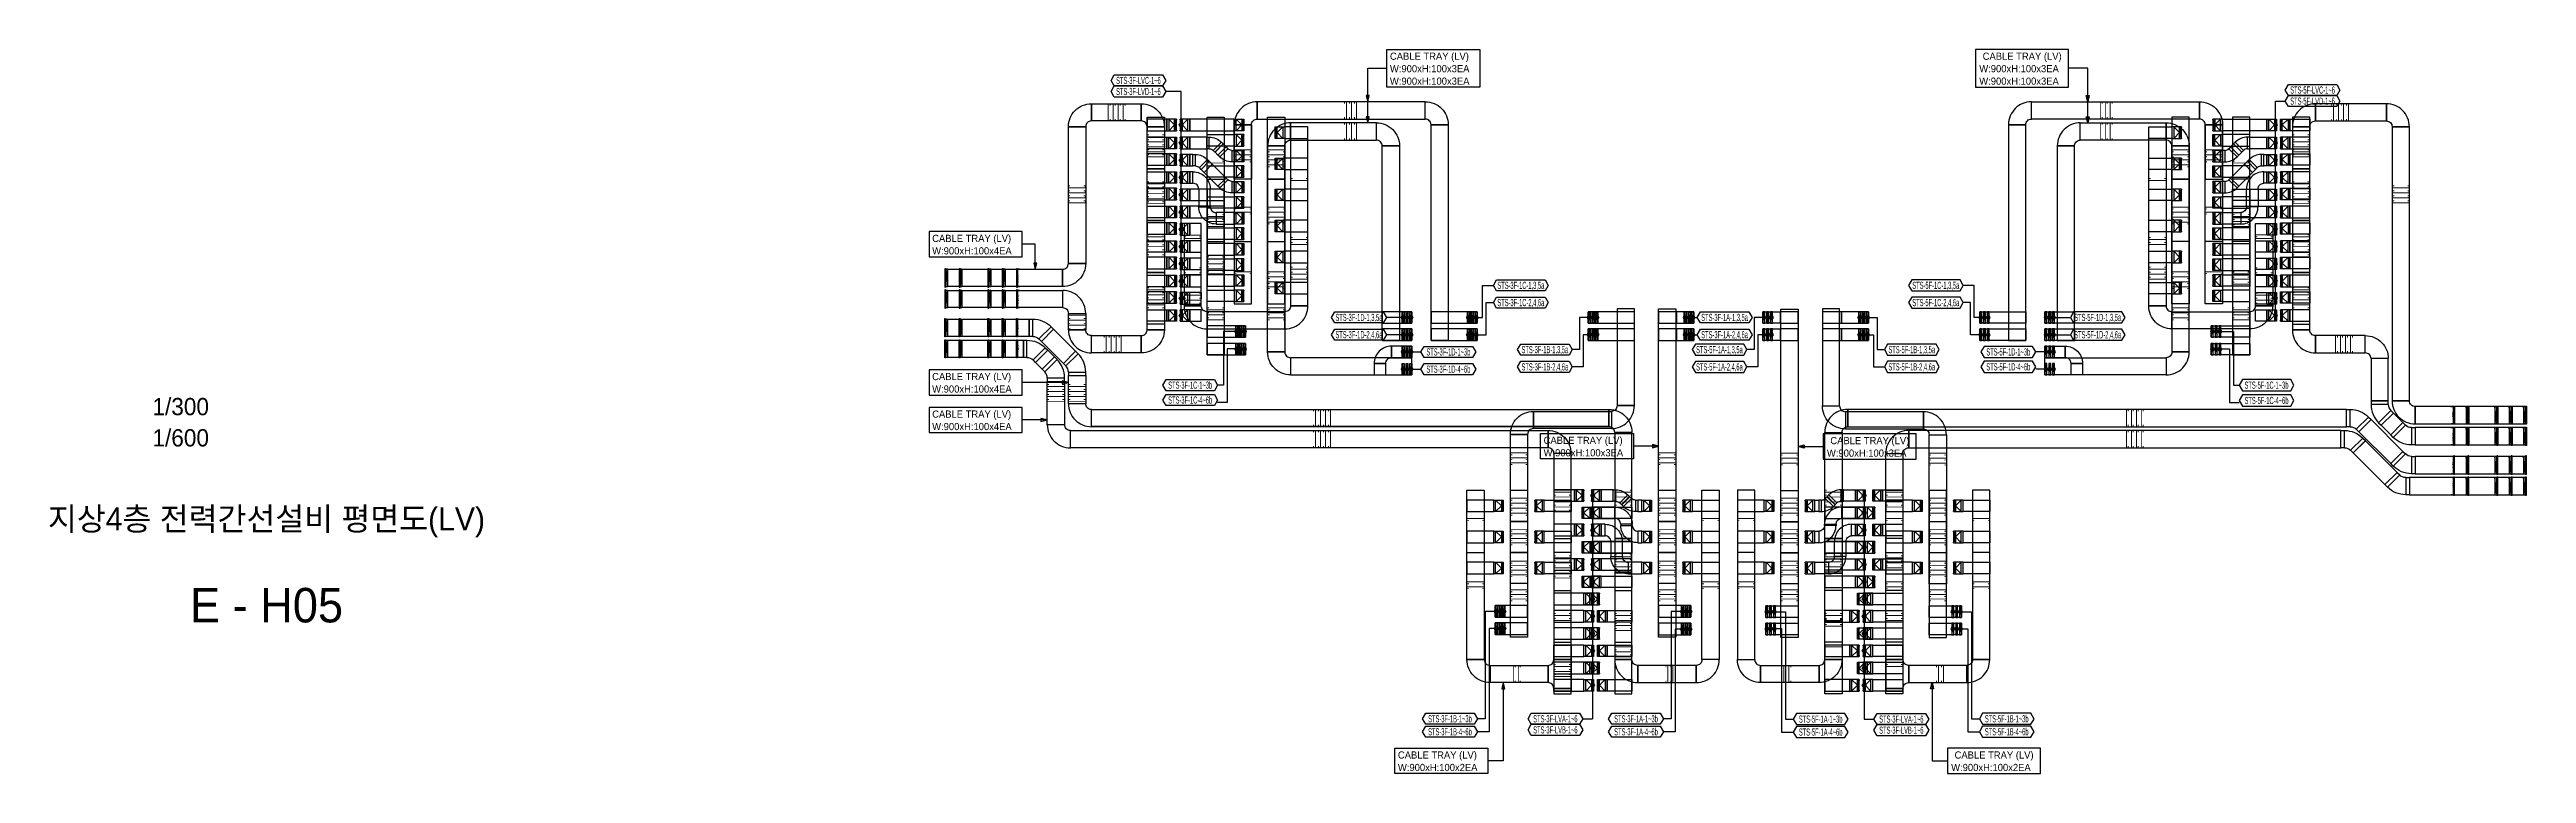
# Model space of a CAD drawing. Header units: millimetres. Extents: x 33932 to 374132, y 182625 to 847314.
# Drawn here: x 221941 to 351050, y 382309 to 420077 of the extents above; entities that cross this region are included whole.
import ezdxf
from ezdxf.enums import TextEntityAlignment as Align

# ---------------------------------------------------------------- set-up
doc = ezdxf.new("R2010")
doc.units = ezdxf.units.MM
doc.header["$LTSCALE"] = 150
for name, color, linetype in [('------00 Switch Gear_Number', 1, 'Continuous'), ('-----26 Electrical Cable Tray_HV_N', 30, 'Continuous'), ('-----26 Electrical Cable Tray_LV_STS1', 3, 'Continuous'), ('-----26 Electrical Cable Tray_LV_STS2', 2, 'Continuous'), ('-----26 Electrical Cable Tray_LV_STS3', 151, 'Continuous'), ('-----26 Electrical Cable Tray_LV_STSPDU_A', 181, 'Continuous'), ('-----26 Electrical Cable Tray_LV_STSPDU_B', 41, 'Continuous'), ('-----41 Drawing Title', 2, 'Continuous'), ('-----42 Drawing Number', 2, 'Continuous'), ('-----43 Drawing Scale', 3, 'Continuous'), ('-----99 Cable Schedule', 2, 'Continuous')]:
    doc.layers.add(name, color=color, linetype=linetype)
doc.styles.add('ELEC', font='')
doc.styles.get('ELEC').set_extended_font_data('Dotum')

msp = doc.modelspace()

# ---------------------------------------------------------------- texts
at = {"layer": '-----26 Electrical Cable Tray_LV_STS1', "style": 'ELEC'}
for s, p in [('CABLE TRAY (LV)', (291809, 419727)), ('CABLE TRAY (LV)', (322706, 419727)), ('W:900xH:100x3EA', (291809, 419077)), ('W:900xH:100x3EA', (291809, 418427)), ('W:900xH:100x3EA', (322529, 419077)), ('W:900xH:100x3EA', (322529, 418427)), ('W:900xH:100x3EA', (299820, 399040, 0)), ('CABLE TRAY (LV)', (299820, 399690, 0)), ('W:900xH:100x3EA', (314588, 399023, 0)), ('CABLE TRAY (LV)', (314765, 399673, 0))]:
    msp.add_text(s, height=375, dxfattribs=at).set_placement(p, align=Align.MIDDLE_LEFT)
at = {"layer": '-----26 Electrical Cable Tray_LV_STS3', "style": 'ELEC'}
for s, p in [('CABLE TRAY (LV)', (292226, 383274)), ('CABLE TRAY (LV)', (321242, 383274)), ('W:900xH:100x2EA', (292226, 382624)), ('W:900xH:100x2EA', (321064, 382624))]:
    msp.add_text(s, height=375, dxfattribs=at).set_placement(p, align=Align.MIDDLE_LEFT)
at = {"layer": '-----26 Electrical Cable Tray_LV_STSPDU_A', "style": 'ELEC'}
for s, p in [('CABLE TRAY (LV)', (267948, 403016, 0)), ('W:900xH:100x4EA', (267948, 402366, 0))]:
    msp.add_text(s, height=375, dxfattribs=at).set_placement(p, align=Align.MIDDLE_LEFT)
at = {"layer": '-----26 Electrical Cable Tray_LV_STSPDU_B', "style": 'ELEC'}
for s, p in [('W:900xH:100x4EA', (267948, 409575)), ('CABLE TRAY (LV)', (267948, 410225)), ('W:900xH:100x4EA', (267948, 400408, 0)), ('CABLE TRAY (LV)', (267948, 401058, 0))]:
    msp.add_text(s, height=375, dxfattribs=at).set_placement(p, align=Align.MIDDLE_LEFT)
at = {"layer": '-----41 Drawing Title', "style": 'ELEC'}
msp.add_text('지상4층 전력간선설비 평면도(LV)', height=1200, dxfattribs=at).set_placement((233250, 395590), align=Align.MIDDLE_CENTER)
at = {"layer": '-----42 Drawing Number', "style": 'ELEC'}
msp.add_text('E - H05', height=1800, dxfattribs=at).set_placement((233250, 391090), align=Align.MIDDLE_CENTER)
at = {"layer": '-----43 Drawing Scale', "style": 'ELEC'}
for s, p in [('1/300', (228779, 401450)), ('1/600', (228779, 399820))]:
    msp.add_text(s, height=900, dxfattribs=at).set_placement(p, align=Align.MIDDLE_CENTER)
at = {"layer": '-----99 Cable Schedule', "style": 'ELEC', "width": 0.5}
for s, p in [('STS-3F-LVC-1~6', (278699, 418463)), ('STS-3F-LVD-1~6', (278699, 417885)), ('STS-5F-LVC-1~6', (339901, 417963)), ('STS-5F-LVD-1~6', (339901, 417385)), ('STS-3F-1C-1,3,5a', (298632, 407774)), ('STS-3F-1C-2,4,6a', (298632, 406874)), ('STS-5F-1C-1,3,5a', (320262, 407774)), ('STS-5F-1C-2,4,6a', (320262, 406874)), ('STS-3F-1D-1,3,5a', (290194, 406100)), ('STS-3F-1A-1,3,5a', (309254, 406100)), ('STS-5F-1D-1,3,5a', (328700, 406100)), ('STS-3F-1D-2,4,6a', (290194, 405200)), ('STS-3F-1D-1~3b', (294856, 404300)), ('STS-3F-1B-1,3,5a', (299886, 404422)), ('STS-5F-1A-1,3,5a', (308985, 404419)), ('STS-3F-1A-2,4,6a', (309254, 405200)), ('STS-5F-1B-1,3,5a', (319009, 404422)), ('STS-5F-1D-1~3b', (324042, 404300)), ('STS-5F-1D-2,4,6a', (328700, 405200)), ('STS-3F-1D-4~6b', (294856, 403400)), ('STS-3F-1B-2,4,6a', (299886, 403522)), ('STS-5F-1A-2,4,6a', (308985, 403519)), ('STS-5F-1B-2,4,6a', (319009, 403522)), ('STS-5F-1D-4~6b', (324042, 403522)), ('STS-3F-1C-1~3b', (281398, 402568)), ('STS-3F-1C-4~6b', (281398, 401791)), ('STS-5F-1C-1~3b', (337500, 402568)), ('STS-5F-1C-4~6b', (337500, 401768)), ('STS-3F-1B-1~3b', (294939, 385164, 0)), ('STS-3F-LVA-1~6', (300434, 385163, 0)), ('STS-3F-LVB-1~6', (300434, 384585, 0)), ('STS-3F-1A-1~3b', (304638, 385163, 0)), ('STS-5F-1A-1~3b', (314260, 385146, 0)), ('STS-3F-LVA-1~6', (318466, 385146, 0)), ('STS-3F-LVB-1~6', (318466, 384569, 0)), ('STS-5F-1B-1~3b', (323959, 385164, 0)), ('STS-3F-1B-4~6b', (294939, 384486, 0)), ('STS-3F-1A-4~6b', (304638, 384485, 0)), ('STS-5F-1A-4~6b', (314260, 384469, 0)), ('STS-5F-1B-4~6b', (323959, 384486, 0))]:
    msp.add_text(s, height=375, dxfattribs=at).set_placement(p, align=Align.MIDDLE_CENTER)
at = {"color": 0, "style": 'ELEC', "width": 0.7}
for s, p in [('LV 트레이-IT', (268704, 408135)), ('LV 트레이-IT', (269454, 408135)), ('LV 트레이-IT', (270954, 408135)), ('LV 트레이-IT', (271704, 408135)), ('LV 트레이-IT(SP)', (272454, 408135)), ('LV 트레이-IT', (268704, 407035)), ('LV 트레이-IT', (269454, 407035)), ('LV 트레이-IT', (270954, 407035)), ('LV 트레이-IT', (271704, 407035)), ('LV 트레이-IT(SP)', (272454, 407035)), ('LV 트레이-IT', (268704, 405586)), ('LV 트레이-IT', (269454, 405586)), ('LV 트레이-IT', (270954, 405586)), ('LV 트레이-IT', (271704, 405586)), ('LV 트레이-IT(SP)', (272454, 405586)), ('LV 트레이-IT', (268704, 404486)), ('LV 트레이-IT', (269454, 404486)), ('LV 트레이-IT', (270954, 404486)), ('LV 트레이-IT', (271704, 404486)), ('LV 트레이-IT(SP)', (272454, 404486)), ('LV 트레이-IT(SP)', (347199, 400973)), ('LV 트레이-IT', (347949, 400973)), ('LV 트레이-IT', (349449, 400973)), ('LV 트레이-IT', (350199, 400973)), ('LV 트레이-IT', (350949, 400973)), ('LV 트레이-IT(SP)', (347199, 399873)), ('LV 트레이-IT', (347949, 399873)), ('LV 트레이-IT', (349449, 399873)), ('LV 트레이-IT', (350199, 399873)), ('LV 트레이-IT', (350949, 399873)), ('LV 트레이-IT', (347199, 398424)), ('LV 트레이-IT', (347949, 398424)), ('LV 트레이-IT', (349449, 398424)), ('LV 트레이-IT', (350199, 398424)), ('LV 트레이-IT', (350949, 398424)), ('LV 트레이-IT', (347199, 397324)), ('LV 트레이-IT', (347949, 397324)), ('LV 트레이-IT', (349449, 397324)), ('LV 트레이-IT', (350199, 397324)), ('LV 트레이-IT', (350949, 397324))]:
    msp.add_text(s, height=50, rotation=90, dxfattribs=at).set_placement(p, align=Align.MIDDLE_CENTER)

# ---------------------------------------------------------------- blocks, each defined once
blk = doc.blocks.new('A$C9a0ab699')
h = blk.add_hatch(color=0)
edge = h.paths.add_edge_path()
edge.add_arc((64, 64), 64, 720, 1080, ccw=False)
at = {"color": 0}
blk.add_circle((64, 64), 64, dxfattribs=at)
blk = doc.blocks.new('A$495596483691')
at = {"color": 0}
for p, q in [((100, 600), (0, 600)), ((0, 600), (0, 0)), ((0, 0), (100, 0)), ((500, 600), (100, 600)), ((100, 0), (500, 0)), ((500, 0), (500, 600))]:
    blk.add_line(p, q, dxfattribs=at)
at = {"color": 8}
for p, q in [((400, 300), (100, 600)), ((100, 600), (100, 0)), ((400, 300), (100, 0)), ((400, 0), (400, 600)), ((400, 600), (500, 0)), ((500, 600), (400, 0))]:
    blk.add_line(p, q, dxfattribs=at)
blk = doc.blocks.new('A$C67AE3E09')
at = {"layer": '-----26 Electrical Cable Tray_LV_STS3'}
for p, q in [((424, 850), (0, 425)), ((0, 425), (89, 337)), ((89, 337), (513, 761)), ((176, 125), (776, 125)), ((176, 125), (176, 0)), ((513, 761), (424, 850)), ((776, 0), (776, 125)), ((176, 0), (776, 0))]:
    blk.add_line(p, q, dxfattribs=at)
for radius, end in [(300, 44.9385), (900, 44.99214)]:
    blk.add_arc((-124, 125), radius, 0, end, dxfattribs=at)
blk = doc.blocks.new('A$C1dfe50b2')
at = {"layer": '-----26 Electrical Cable Tray_LV_STSPDU_B'}
for p, q in [((636, 1275), (0, 638)), ((0, 638), (133, 505)), ((133, 505), (769, 1142)), ((264, 188), (1164, 188)), ((264, 188), (264, 0)), ((264, 0), (1164, 0)), ((769, 1142), (636, 1275)), ((1164, 0), (1164, 188))]:
    blk.add_line(p, q, dxfattribs=at)
for radius, end in [(450, 44.9385), (1350, 44.99214)]:
    blk.add_arc((-186, 188), radius, 0, end, dxfattribs=at)
blk = doc.blocks.new('A$C71e5e9d3')
at = {"layer": '-----26 Electrical Cable Tray_LV_STSPDU_A'}
for p, q in [((636, 1275), (0, 638)), ((0, 638), (133, 505)), ((133, 505), (769, 1142)), ((264, 188), (1164, 188)), ((264, 188), (264, 0)), ((264, 0), (1164, 0)), ((769, 1142), (636, 1275)), ((1164, 0), (1164, 188))]:
    blk.add_line(p, q, dxfattribs=at)
for radius, end in [(450, 44.9385), (1350, 44.99214)]:
    blk.add_arc((-186, 188), radius, 0, end, dxfattribs=at)

# ---------------------------------------------------------------- linework, layer by layer
at = {"layer": '------00 Switch Gear_Number'}
for p, q in [((302374, 396810, 0), (302374, 385163, 0)), ((316526, 396810, 0), (316526, 385146, 0)), ((301862, 385163, 0), (302374, 385163, 0)), ((316526, 385146, 0), (317038, 385146, 0))]:
    msp.add_line(p, q, dxfattribs=at)
at = {"layer": '-----26 Electrical Cable Tray_HV_N', "color": 1, "elevation": 0}
for points in [[(296495, 420077), (296495, 418112), (291649, 418112), (291649, 420077)], [(322335, 420077), (322335, 418112), (327181, 418112), (327181, 420077)], [(267788, 410575), (267788, 409260), (272634, 409260), (272634, 410575)], [(267788, 403366), (267788, 402051), (272634, 402051), (272634, 403366)], [(267788, 401408), (267788, 400093), (272634, 400093), (272634, 401408)], [(304507, 400040), (304507, 398725), (299660, 398725), (299660, 400040)], [(314393, 400023), (314393, 398708), (319240, 398708), (319240, 400023)]]:
    msp.add_lwpolyline(points, close=True, dxfattribs=at)
for points in [[(290649, 417350), (290729, 417670), (290569, 417670), (290649, 417350), (290649, 419095), (291649, 419095)], [(290649, 416250), (290729, 416570), (290569, 416570), (290649, 416250), (290649, 419095)], [(328181, 417350), (328101, 417670), (328261, 417670), (328181, 417350), (328181, 419095), (327181, 419095)], [(328181, 416250), (328101, 416570), (328261, 416570), (328181, 416250), (328181, 419095)], [(273319, 408612), (273399, 408932), (273239, 408932), (273319, 408612), (273319, 409917), (272634, 409917)], [(275050, 402709), (274730, 402789), (274730, 402629), (275050, 402709), (272634, 402709)], [(273940, 400751), (273620, 400831), (273620, 400671), (273940, 400751), (272634, 400751)], [(305812, 399383), (305492, 399463), (305492, 399303), (305812, 399383), (304507, 399383)], [(313088, 399366), (313408, 399446), (313408, 399286), (313088, 399366), (314393, 399366)]]:
    msp.add_lwpolyline(points, dxfattribs=at)
at = {"layer": '-----26 Electrical Cable Tray_HV_N', "color": 1}
for points in [[(297713, 387050), (297633, 386730), (297793, 386730), (297713, 387050), (297713, 382966), (296912, 382966)], [(320069, 387050), (320149, 386730), (319989, 386730), (320069, 387050), (320069, 382966), (320870, 382966)]]:
    msp.add_lwpolyline(points, dxfattribs=at)
for points in [[(296912, 383624), (296912, 382309), (292066, 382309), (292066, 383624)], [(320870, 383624), (320870, 382309), (325716, 382309), (325716, 383624)]]:
    msp.add_lwpolyline(points, close=True, dxfattribs=at)
at = {"layer": '-----26 Electrical Cable Tray_LV_STS1', "elevation": 0}
for points in [[(284595, 416150), (284595, 416150, -0.4142136), (284895, 416450), (284895, 416450), (284895, 417350, 0.4142136), (283695, 416150)], [(284595, 416150), (284595, 416150, -0.4142136), (284895, 416450), (284895, 416450), (284895, 417350, 0.4142136), (283695, 416150)], [(284595, 416150), (284595, 416150, -0.4142136), (284895, 416450), (284895, 416450), (284895, 417350, 0.4142136), (283695, 416150)], [(293950, 416150), (293950, 416150, 0.4142136), (293650, 416450), (293650, 416450), (293650, 417350, -0.4142136), (294850, 416150)], [(293950, 416150), (293950, 416150, 0.4142136), (293650, 416450), (293650, 416450), (293650, 417350, -0.4142136), (294850, 416150)], [(293950, 416150), (293950, 416150, 0.4142136), (293650, 416450), (293650, 416450), (293650, 417350, -0.4142136), (294850, 416150)], [(324950, 416150), (324950, 416150, -0.4142136), (325250, 416450), (325250, 416450), (325250, 417350, 0.4142136), (324050, 416150)], [(324950, 416150), (324950, 416150, -0.4142136), (325250, 416450), (325250, 416450), (325250, 417350, 0.4142136), (324050, 416150)], [(324950, 416150), (324950, 416150, -0.4142136), (325250, 416450), (325250, 416450), (325250, 417350, 0.4142136), (324050, 416150)], [(334305, 416150), (334305, 416150, 0.4142136), (334005, 416450), (334005, 416450), (334005, 417350, -0.4142136), (335205, 416150)], [(334305, 416150), (334305, 416150, 0.4142136), (334005, 416450), (334005, 416450), (334005, 417350, -0.4142136), (335205, 416150)], [(334305, 416150), (334305, 416150, 0.4142136), (334005, 416450), (334005, 416450), (334005, 417350, -0.4142136), (335205, 416150)], [(286332, 415050), (286332, 415050, -0.4142136), (286632, 415350), (286632, 415350), (286632, 416250, 0.4142136), (285432, 415050)], [(286332, 415050), (286332, 415050, -0.4142136), (286632, 415350), (286632, 415350), (286632, 416250, 0.4142136), (285432, 415050)], [(286332, 415050), (286332, 415050, -0.4142136), (286632, 415350), (286632, 415350), (286632, 416250, 0.4142136), (285432, 415050)], [(291406, 415050), (291406, 415050, 0.4142136), (291106, 415350), (291106, 415350), (291106, 416250, -0.4142136), (292306, 415050)], [(291406, 415050), (291406, 415050, 0.4142136), (291106, 415350), (291106, 415350), (291106, 416250, -0.4142136), (292306, 415050)], [(291406, 415050), (291406, 415050, 0.4142136), (291106, 415350), (291106, 415350), (291106, 416250, -0.4142136), (292306, 415050)], [(327494, 415050), (327494, 415050, -0.4142136), (327794, 415350), (327794, 415350), (327794, 416250, 0.4142136), (326594, 415050)], [(327494, 415050), (327494, 415050, -0.4142136), (327794, 415350), (327794, 415350), (327794, 416250, 0.4142136), (326594, 415050)], [(327494, 415050), (327494, 415050, -0.4142136), (327794, 415350), (327794, 415350), (327794, 416250, 0.4142136), (326594, 415050)], [(332568, 415050), (332568, 415050, 0.4142136), (332268, 415350), (332268, 415350), (332268, 416250, -0.4142136), (333468, 415050)], [(332568, 415050), (332568, 415050, 0.4142136), (332268, 415350), (332268, 415350), (332268, 416250, -0.4142136), (333468, 415050)], [(332568, 415050), (332568, 415050, 0.4142136), (332268, 415350), (332268, 415350), (332268, 416250, -0.4142136), (333468, 415050)], [(299287, 400300), (299287, 400300, 0.4142136), (298987, 400000), (298987, 400000), (298087, 400000, -0.4142136), (299287, 401200)], [(299287, 400300), (299287, 400300, 0.4142136), (298987, 400000), (298987, 400000), (298087, 400000, -0.4142136), (299287, 401200)], [(299287, 400300), (299287, 400300, 0.4142136), (298987, 400000), (298987, 400000), (298087, 400000, -0.4142136), (299287, 401200)], [(303650, 401500), (303650, 401500, -0.4142136), (303350, 401200), (303350, 401200), (303350, 400300, 0.4142136), (304550, 401500)], [(303650, 401500), (303650, 401500, -0.4142136), (303350, 401200), (303350, 401200), (303350, 400300, 0.4142136), (304550, 401500)], [(303650, 401500), (303650, 401500, -0.4142136), (303350, 401200), (303350, 401200), (303350, 400300, 0.4142136), (304550, 401500)], [(315250, 401482), (315250, 401482, 0.4142136), (315550, 401182), (315550, 401182), (315550, 400282, -0.4142136), (314350, 401482)], [(315250, 401482), (315250, 401482, 0.4142136), (315550, 401182), (315550, 401182), (315550, 400282, -0.4142136), (314350, 401482)], [(315250, 401482), (315250, 401482, 0.4142136), (315550, 401182), (315550, 401182), (315550, 400282, -0.4142136), (314350, 401482)], [(319613, 400282), (319613, 400282, -0.4142136), (319913, 399982), (319913, 399982), (320813, 399982, 0.4142136), (319613, 401182)], [(319613, 400282), (319613, 400282, -0.4142136), (319913, 399982), (319913, 399982), (320813, 399982, 0.4142136), (319613, 401182)], [(319613, 400282), (319613, 400282, -0.4142136), (319913, 399982), (319913, 399982), (320813, 399982, 0.4142136), (319613, 401182)]]:
    msp.add_lwpolyline(points, format="xyb", close=True, dxfattribs=at)
for points in [[(284895, 417350), (284895, 416450), (293650, 416450), (293650, 417350)], [(284895, 417350), (284895, 416450), (293650, 416450), (293650, 417350)], [(284895, 417350), (284895, 416450), (293650, 416450), (293650, 417350)], [(334005, 417350), (334005, 416450), (325250, 416450), (325250, 417350)], [(334005, 417350), (334005, 416450), (325250, 416450), (325250, 417350)], [(334005, 417350), (334005, 416450), (325250, 416450), (325250, 417350)], [(286632, 416250), (286632, 415350), (291106, 415350), (291106, 416250)], [(286632, 416250), (286632, 415350), (291106, 415350), (291106, 416250)], [(286632, 416250), (286632, 415350), (291106, 415350), (291106, 416250)], [(293950, 416150), (294850, 416150), (294850, 404900), (293950, 404900)], [(293950, 416150), (294850, 416150), (294850, 404900), (293950, 404900)], [(293950, 416150), (294850, 416150), (294850, 404900), (293950, 404900)], [(324950, 416150), (324050, 416150), (324050, 404900), (324950, 404900)], [(324950, 416150), (324050, 416150), (324050, 404900), (324950, 404900)], [(324950, 416150), (324050, 416150), (324050, 404900), (324950, 404900)], [(332268, 416250), (332268, 415350), (327794, 415350), (327794, 416250)], [(332268, 416250), (332268, 415350), (327794, 415350), (327794, 416250)], [(332268, 416250), (332268, 415350), (327794, 415350), (327794, 416250)], [(334305, 413306), (335205, 413306), (335205, 416150), (334305, 416150)], [(334305, 416150), (335205, 416150), (335205, 406818), (334305, 406818)], [(334305, 416150), (335205, 416150), (335205, 410062), (334305, 410062)], [(286332, 413310), (285432, 413310), (285432, 415050), (286332, 415050)], [(286332, 415050), (285432, 415050), (285432, 406818), (286332, 406818)], [(286332, 415050), (285432, 415050), (285432, 410062), (286332, 410062)], [(327494, 415050), (326594, 415050), (326594, 404900), (327494, 404900)], [(327494, 415050), (326594, 415050), (326594, 404900), (327494, 404900)], [(327494, 415050), (326594, 415050), (326594, 404900), (327494, 404900)], [(332568, 413310), (333468, 413310), (333468, 415050), (332568, 415050)], [(332568, 415050), (333468, 415050), (333468, 406818), (332568, 406818)], [(332568, 415050), (333468, 415050), (333468, 410062), (332568, 410062)], [(296350, 405800), (296350, 406400), (293950, 406400), (293950, 405800)], [(296150, 405800), (296150, 406400), (293950, 406400), (293950, 405800)], [(295950, 405800), (295950, 406400), (293950, 406400), (293950, 405800)], [(296350, 404900), (296350, 405500), (293950, 405500), (293950, 404900)], [(296150, 404900), (296150, 405500), (293950, 405500), (293950, 404900)], [(295950, 404900), (295950, 405500), (293950, 405500), (293950, 404900)], [(295850, 405800), (295850, 406400), (295950, 406400), (295950, 405800)], [(295850, 404900), (295850, 405500), (295950, 405500), (295950, 404900)], [(296050, 405800), (296050, 406400), (296150, 406400), (296150, 405800)], [(296050, 404900), (296050, 405500), (296150, 405500), (296150, 404900)], [(296250, 405800), (296250, 406400), (296350, 406400), (296350, 405800)], [(296250, 404900), (296250, 405500), (296350, 405500), (296350, 404900)], [(302150, 406400), (302150, 405800), (304550, 405800), (304550, 406400)], [(302250, 406400), (302250, 405800), (302150, 405800), (302150, 406400)], [(302150, 405500), (302150, 404900), (304550, 404900), (304550, 405500)], [(302250, 405500), (302250, 404900), (302150, 404900), (302150, 405500)], [(302450, 406400), (302450, 405800), (302350, 405800), (302350, 406400)], [(302350, 406400), (302350, 405800), (304550, 405800), (304550, 406400)], [(302450, 405500), (302450, 404900), (302350, 404900), (302350, 405500)], [(302350, 405500), (302350, 404900), (304550, 404900), (304550, 405500)], [(302650, 406400), (302650, 405800), (302550, 405800), (302550, 406400)], [(302550, 406400), (302550, 405800), (304550, 405800), (304550, 406400)], [(302650, 405500), (302650, 404900), (302550, 404900), (302550, 405500)], [(302550, 405500), (302550, 404900), (304550, 404900), (304550, 405500)], [(304550, 406550), (303650, 406550), (303650, 401500), (304550, 401500)], [(304550, 406550), (303650, 406550), (303650, 401500), (304550, 401500)], [(304550, 406550), (303650, 406550), (303650, 401500), (304550, 401500)], [(305812, 406550), (306712, 406550), (306712, 392215), (305812, 392215)], [(305812, 406550), (306712, 406550), (306712, 395459), (305812, 395459)], [(305812, 406550), (306712, 406550), (306712, 393837), (305812, 393837)], [(312188, 406533), (313088, 406533), (313088, 392199), (312188, 392199)], [(312188, 406533), (313088, 406533), (313088, 395443), (312188, 395443)], [(312188, 406533), (313088, 406533), (313088, 393821), (312188, 393821)], [(314350, 401482), (315250, 401482), (315250, 406550), (314350, 406550)], [(314350, 401482), (315250, 401482), (315250, 406550), (314350, 406550)], [(314350, 401482), (315250, 401482), (315250, 406550), (314350, 406550)], [(315350, 405800), (315350, 406400), (314350, 406400), (314350, 405800)], [(315350, 405800), (315350, 406400), (314350, 406400), (314350, 405800)], [(315350, 405800), (315350, 406400), (314350, 406400), (314350, 405800)], [(315350, 404900), (315350, 405500), (314350, 405500), (314350, 404900)], [(315350, 404900), (315350, 405500), (314350, 405500), (314350, 404900)], [(315350, 404900), (315350, 405500), (314350, 405500), (314350, 404900)], [(316750, 405800), (316750, 406400), (315350, 406400), (315350, 405800)], [(316550, 405800), (316550, 406400), (315350, 406400), (315350, 405800)], [(316350, 405800), (316350, 406400), (315350, 406400), (315350, 405800)], [(316750, 404900), (316750, 405500), (315350, 405500), (315350, 404900)], [(316550, 404900), (316550, 405500), (315350, 405500), (315350, 404900)], [(316350, 404900), (316350, 405500), (315350, 405500), (315350, 404900)], [(316250, 405800), (316250, 406400), (316350, 406400), (316350, 405800)], [(316250, 404900), (316250, 405500), (316350, 405500), (316350, 404900)], [(316450, 405800), (316450, 406400), (316550, 406400), (316550, 405800)], [(316450, 404900), (316450, 405500), (316550, 405500), (316550, 404900)], [(316650, 405800), (316650, 406400), (316750, 406400), (316750, 405800)], [(316650, 404900), (316650, 405500), (316750, 405500), (316750, 404900)], [(322550, 405800), (322550, 406400), (324950, 406400), (324950, 405800)], [(322650, 405800), (322650, 406400), (322550, 406400), (322550, 405800)], [(322550, 404900), (322550, 405500), (324950, 405500), (324950, 404900)], [(322650, 404900), (322650, 405500), (322550, 405500), (322550, 404900)], [(322850, 405800), (322850, 406400), (322750, 406400), (322750, 405800)], [(322750, 405800), (322750, 406400), (324950, 406400), (324950, 405800)], [(322850, 404900), (322850, 405500), (322750, 405500), (322750, 404900)], [(322750, 404900), (322750, 405500), (324950, 405500), (324950, 404900)], [(323050, 405800), (323050, 406400), (322950, 406400), (322950, 405800)], [(322950, 405800), (322950, 406400), (324950, 406400), (324950, 405800)], [(323050, 404900), (323050, 405500), (322950, 405500), (322950, 404900)], [(322950, 404900), (322950, 405500), (324950, 405500), (324950, 404900)], [(325950, 405800), (325950, 406400), (327494, 406400), (327494, 405800)], [(326050, 405800), (326050, 406400), (325950, 406400), (325950, 405800)], [(325950, 404900), (325950, 405500), (327494, 405500), (327494, 404900)], [(326050, 404900), (326050, 405500), (325950, 405500), (325950, 404900)], [(326250, 405800), (326250, 406400), (326150, 406400), (326150, 405800)], [(326150, 405800), (326150, 406400), (327494, 406400), (327494, 405800)], [(326250, 404900), (326250, 405500), (326150, 405500), (326150, 404900)], [(326150, 404900), (326150, 405500), (327494, 405500), (327494, 404900)], [(326450, 405800), (326450, 406400), (326350, 406400), (326350, 405800)], [(326350, 405800), (326350, 406400), (327494, 406400), (327494, 405800)], [(326450, 404900), (326450, 405500), (326350, 405500), (326350, 404900)], [(326350, 404900), (326350, 405500), (327494, 405500), (327494, 404900)], [(303350, 401200), (303350, 400300), (299287, 400300), (299287, 401200)], [(303350, 401200), (303350, 400300), (299287, 400300), (299287, 401200)], [(303350, 401200), (303350, 400300), (299287, 400300), (299287, 401200)], [(315550, 401182), (315550, 400282), (319613, 400282), (319613, 401182)], [(315550, 401182), (315550, 400282), (319613, 400282), (319613, 401182)], [(315550, 401182), (315550, 400282), (319613, 400282), (319613, 401182)], [(298087, 400000), (298987, 400000), (298987, 392215), (298087, 392215)], [(298087, 400000), (298987, 400000), (298987, 395459), (298087, 395459)], [(298087, 400000), (298987, 400000), (298987, 393837), (298087, 393837)], [(319913, 399982), (320813, 399982), (320813, 392198), (319913, 392198)], [(319913, 399982), (320813, 399982), (320813, 395442), (319913, 395442)], [(319913, 399982), (320813, 399982), (320813, 393820), (319913, 393820)]]:
    msp.add_lwpolyline(points, close=True, dxfattribs=at)
at = {"layer": '-----26 Electrical Cable Tray_LV_STS1', "ltscale": 7.5, "const_width": 50, "elevation": 0}
for points in [[(289442, 417250), (289442, 417350), (289542, 417350), (289542, 416450), (289442, 416450), (289442, 416550)], [(289702, 417250), (289702, 417350), (289802, 417350), (289802, 416450), (289702, 416450), (289702, 416550)], [(289962, 417250), (289962, 417350), (290062, 417350), (290062, 416450), (289962, 416450), (289962, 416550)], [(328938, 417250), (328938, 417350), (328838, 417350), (328838, 416450), (328938, 416450), (328938, 416550)], [(329198, 417250), (329198, 417350), (329098, 417350), (329098, 416450), (329198, 416450), (329198, 416550)], [(329458, 417250), (329458, 417350), (329358, 417350), (329358, 416450), (329458, 416450), (329458, 416550)], [(289442, 416150), (289442, 416250), (289542, 416250), (289542, 415350), (289442, 415350), (289442, 415450)], [(289702, 416150), (289702, 416250), (289802, 416250), (289802, 415350), (289702, 415350), (289702, 415450)], [(289962, 416150), (289962, 416250), (290062, 416250), (290062, 415350), (289962, 415350), (289962, 415450)], [(328938, 416150), (328938, 416250), (328838, 416250), (328838, 415350), (328938, 415350), (328938, 415450)], [(329198, 416150), (329198, 416250), (329098, 416250), (329098, 415350), (329198, 415350), (329198, 415450)], [(329458, 416150), (329458, 416250), (329358, 416250), (329358, 415350), (329458, 415350), (329458, 415450)], [(283795, 414741), (283695, 414741), (283695, 414841), (284595, 414841), (284595, 414741), (284495, 414741)], [(283795, 414481), (283695, 414481), (283695, 414581), (284595, 414581), (284595, 414481), (284495, 414481)], [(285532, 414741), (285432, 414741), (285432, 414841), (286332, 414841), (286332, 414741), (286232, 414741)], [(285532, 414481), (285432, 414481), (285432, 414581), (286332, 414581), (286332, 414481), (286232, 414481)], [(333368, 414481), (333468, 414481), (333468, 414581), (332568, 414581), (332568, 414481), (332668, 414481)], [(333368, 414741), (333468, 414741), (333468, 414841), (332568, 414841), (332568, 414741), (332668, 414741)], [(335105, 414481), (335205, 414481), (335205, 414581), (334305, 414581), (334305, 414481), (334405, 414481)], [(335105, 414741), (335205, 414741), (335205, 414841), (334305, 414841), (334305, 414741), (334405, 414741)], [(283795, 414222), (283695, 414222), (283695, 414322), (284595, 414322), (284595, 414222), (284495, 414222)], [(285532, 414222), (285432, 414222), (285432, 414322), (286332, 414322), (286332, 414222), (286232, 414222)], [(333368, 414222), (333468, 414222), (333468, 414322), (332568, 414322), (332568, 414222), (332668, 414222)], [(335105, 414222), (335205, 414222), (335205, 414322), (334305, 414322), (334305, 414222), (334405, 414222)], [(283795, 411756), (283695, 411756), (283695, 411856), (284595, 411856), (284595, 411756), (284495, 411756)], [(285532, 411756), (285432, 411756), (285432, 411856), (286332, 411856), (286332, 411756), (286232, 411756)], [(333368, 411756), (333468, 411756), (333468, 411856), (332568, 411856), (332568, 411756), (332668, 411756)], [(335105, 411756), (335205, 411756), (335205, 411856), (334305, 411856), (334305, 411756), (334405, 411756)], [(283795, 411496), (283695, 411496), (283695, 411596), (284595, 411596), (284595, 411496), (284495, 411496)], [(285532, 411496), (285432, 411496), (285432, 411596), (286332, 411596), (286332, 411496), (286232, 411496)], [(333368, 411496), (333468, 411496), (333468, 411596), (332568, 411596), (332568, 411496), (332668, 411496)], [(335105, 411496), (335205, 411496), (335205, 411596), (334305, 411596), (334305, 411496), (334405, 411496)], [(283795, 408384), (283695, 408384), (283695, 408484), (284595, 408484), (284595, 408384), (284495, 408384)], [(285532, 408384), (285432, 408384), (285432, 408484), (286332, 408484), (286332, 408384), (286232, 408384)], [(333368, 408384), (333468, 408384), (333468, 408484), (332568, 408484), (332568, 408384), (332668, 408384)], [(335105, 408384), (335205, 408384), (335205, 408484), (334305, 408484), (334305, 408384), (334405, 408384)], [(298887, 398940), (298987, 398940), (298987, 399040), (298087, 399040), (298087, 398940), (298187, 398940)], [(306612, 398940), (306712, 398940), (306712, 399040), (305812, 399040), (305812, 398940), (305912, 398940)], [(312988, 398924), (313088, 398924), (313088, 399024), (312188, 399024), (312188, 398924), (312288, 398924)], [(320713, 398923), (320813, 398923), (320813, 399023), (319913, 399023), (319913, 398923), (320013, 398923)], [(298887, 398681), (298987, 398681), (298987, 398781), (298087, 398781), (298087, 398681), (298187, 398681)], [(298887, 398421), (298987, 398421), (298987, 398521), (298087, 398521), (298087, 398421), (298187, 398421)], [(306612, 398681), (306712, 398681), (306712, 398781), (305812, 398781), (305812, 398681), (305912, 398681)], [(306612, 398421), (306712, 398421), (306712, 398521), (305812, 398521), (305812, 398421), (305912, 398421)], [(312988, 398664), (313088, 398664), (313088, 398764), (312188, 398764), (312188, 398664), (312288, 398664)], [(312988, 398404), (313088, 398404), (313088, 398504), (312188, 398504), (312188, 398404), (312288, 398404)], [(320713, 398663), (320813, 398663), (320813, 398763), (319913, 398763), (319913, 398663), (320013, 398663)], [(320713, 398403), (320813, 398403), (320813, 398503), (319913, 398503), (319913, 398403), (320013, 398403)], [(298887, 396309), (298987, 396309), (298987, 396409), (298087, 396409), (298087, 396309), (298187, 396309)], [(306612, 396309), (306712, 396309), (306712, 396409), (305812, 396409), (305812, 396309), (305912, 396309)], [(312988, 396309), (313088, 396309), (313088, 396409), (312188, 396409), (312188, 396309), (312288, 396309)], [(320713, 396309), (320813, 396309), (320813, 396409), (319913, 396409), (319913, 396309), (320013, 396309)], [(298887, 396049), (298987, 396049), (298987, 396149), (298087, 396149), (298087, 396049), (298187, 396049)], [(298887, 395789), (298987, 395789), (298987, 395889), (298087, 395889), (298087, 395789), (298187, 395789)], [(306612, 396049), (306712, 396049), (306712, 396149), (305812, 396149), (305812, 396049), (305912, 396049)], [(306612, 395789), (306712, 395789), (306712, 395889), (305812, 395889), (305812, 395789), (305912, 395789)], [(312988, 396049), (313088, 396049), (313088, 396149), (312188, 396149), (312188, 396049), (312288, 396049)], [(312988, 395789), (313088, 395789), (313088, 395889), (312188, 395889), (312188, 395789), (312288, 395789)], [(320713, 396049), (320813, 396049), (320813, 396149), (319913, 396149), (319913, 396049), (320013, 396049)], [(320713, 395789), (320813, 395789), (320813, 395889), (319913, 395889), (319913, 395789), (320013, 395789)], [(298887, 394473), (298987, 394473), (298987, 394573), (298087, 394573), (298087, 394473), (298187, 394473)], [(298887, 394236), (298987, 394236), (298987, 394336), (298087, 394336), (298087, 394236), (298187, 394236)], [(306612, 394473), (306712, 394473), (306712, 394573), (305812, 394573), (305812, 394473), (305912, 394473)], [(306612, 394236), (306712, 394236), (306712, 394336), (305812, 394336), (305812, 394236), (305912, 394236)], [(312988, 394473), (313088, 394473), (313088, 394573), (312188, 394573), (312188, 394473), (312288, 394473)], [(312988, 394236), (313088, 394236), (313088, 394336), (312188, 394336), (312188, 394236), (312288, 394236)], [(320713, 394473), (320813, 394473), (320813, 394573), (319913, 394573), (319913, 394473), (320013, 394473)], [(320713, 394236), (320813, 394236), (320813, 394336), (319913, 394336), (319913, 394236), (320013, 394236)], [(298887, 392576), (298987, 392576), (298987, 392676), (298087, 392676), (298087, 392576), (298187, 392576)], [(306612, 392576), (306712, 392576), (306712, 392676), (305812, 392676), (305812, 392576), (305912, 392576)], [(312988, 392576), (313088, 392576), (313088, 392676), (312188, 392676), (312188, 392576), (312288, 392576)], [(320713, 392576), (320813, 392576), (320813, 392676), (319913, 392676), (319913, 392576), (320013, 392576)]]:
    msp.add_lwpolyline(points, dxfattribs=at)
at = {"layer": '-----26 Electrical Cable Tray_LV_STS1'}
for points in [[(284595, 413306), (283695, 413306), (283695, 416150), (284595, 416150)], [(284595, 416150), (283695, 416150), (283695, 406818), (284595, 406818)], [(284595, 416150), (283695, 416150), (283695, 410062), (284595, 410062)], [(291406, 415050), (292306, 415050), (292306, 404900), (291406, 404900)], [(291406, 415050), (292306, 415050), (292306, 404900), (291406, 404900)], [(291406, 415050), (292306, 415050), (292306, 404900), (291406, 404900)], [(292950, 405800), (292950, 406400), (291406, 406400), (291406, 405800)], [(292750, 405800), (292750, 406400), (291406, 406400), (291406, 405800)], [(292550, 405800), (292550, 406400), (291406, 406400), (291406, 405800)], [(292950, 404900), (292950, 405500), (291406, 405500), (291406, 404900)], [(292750, 404900), (292750, 405500), (291406, 405500), (291406, 404900)], [(292550, 404900), (292550, 405500), (291406, 405500), (291406, 404900)], [(292450, 405800), (292450, 406400), (292550, 406400), (292550, 405800)], [(292450, 404900), (292450, 405500), (292550, 405500), (292550, 404900)], [(292650, 405800), (292650, 406400), (292750, 406400), (292750, 405800)], [(292650, 404900), (292650, 405500), (292750, 405500), (292750, 404900)], [(292850, 405800), (292850, 406400), (292950, 406400), (292950, 405800)], [(292850, 404900), (292850, 405500), (292950, 405500), (292950, 404900)], [(306750, 405800), (306750, 406400), (305812, 406400), (305812, 405800)], [(306750, 405800), (306750, 406400), (305812, 406400), (305812, 405800)], [(306750, 405800), (306750, 406400), (305812, 406400), (305812, 405800)], [(306750, 404900), (306750, 405500), (305812, 405500), (305812, 404900)], [(306750, 404900), (306750, 405500), (305812, 405500), (305812, 404900)], [(306750, 404900), (306750, 405500), (305812, 405500), (305812, 404900)], [(307650, 405800), (307650, 406400), (306750, 406400), (306750, 405800)], [(307450, 405800), (307450, 406400), (306750, 406400), (306750, 405800)], [(307250, 405800), (307250, 406400), (306750, 406400), (306750, 405800)], [(307650, 404900), (307650, 405500), (306750, 405500), (306750, 404900)], [(307450, 404900), (307450, 405500), (306750, 405500), (306750, 404900)], [(307250, 404900), (307250, 405500), (306750, 405500), (306750, 404900)], [(307150, 405800), (307150, 406400), (307250, 406400), (307250, 405800)], [(307150, 404900), (307150, 405500), (307250, 405500), (307250, 404900)], [(307350, 405800), (307350, 406400), (307450, 406400), (307450, 405800)], [(307350, 404900), (307350, 405500), (307450, 405500), (307450, 404900)], [(307550, 405800), (307550, 406400), (307650, 406400), (307650, 405800)], [(307550, 404900), (307550, 405500), (307650, 405500), (307650, 404900)], [(311250, 405800), (311250, 406400), (312150, 406400), (312150, 405800)], [(311350, 405800), (311350, 406400), (311250, 406400), (311250, 405800)], [(311250, 404900), (311250, 405500), (312150, 405500), (312150, 404900)], [(311350, 404900), (311350, 405500), (311250, 405500), (311250, 404900)], [(311550, 405800), (311550, 406400), (311450, 406400), (311450, 405800)], [(311450, 405800), (311450, 406400), (312150, 406400), (312150, 405800)], [(311550, 404900), (311550, 405500), (311450, 405500), (311450, 404900)], [(311450, 404900), (311450, 405500), (312150, 405500), (312150, 404900)], [(311750, 405800), (311750, 406400), (311650, 406400), (311650, 405800)], [(311650, 405800), (311650, 406400), (312150, 406400), (312150, 405800)], [(311750, 404900), (311750, 405500), (311650, 405500), (311650, 404900)], [(311650, 404900), (311650, 405500), (312150, 405500), (312150, 404900)], [(313088, 405800), (313088, 406400), (312150, 406400), (312150, 405800)], [(313088, 405800), (313088, 406400), (312150, 406400), (312150, 405800)], [(313088, 405800), (313088, 406400), (312150, 406400), (312150, 405800)], [(313088, 404900), (313088, 405500), (312150, 405500), (312150, 404900)], [(313088, 404900), (313088, 405500), (312150, 405500), (312150, 404900)], [(313088, 404900), (313088, 405500), (312150, 405500), (312150, 404900)]]:
    msp.add_lwpolyline(points, close=True, dxfattribs=at)
for points in [[(292550, 405800), (292450, 406400)], [(292550, 406400), (292450, 405800)], [(292550, 404900), (292450, 405500)], [(292550, 405500), (292450, 404900)], [(292750, 405800), (292650, 406400)], [(292750, 406400), (292650, 405800)], [(292750, 404900), (292650, 405500)], [(292750, 405500), (292650, 404900)], [(292950, 405800), (292850, 406400)], [(292950, 406400), (292850, 405800)], [(292950, 404900), (292850, 405500)], [(292950, 405500), (292850, 404900)], [(307250, 405800), (307150, 406400)], [(307250, 406400), (307150, 405800)], [(307250, 404900), (307150, 405500)], [(307250, 405500), (307150, 404900)], [(307450, 405800), (307350, 406400)], [(307450, 406400), (307350, 405800)], [(307450, 404900), (307350, 405500)], [(307450, 405500), (307350, 404900)], [(307650, 405800), (307550, 406400)], [(307650, 406400), (307550, 405800)], [(307650, 404900), (307550, 405500)], [(307650, 405500), (307550, 404900)], [(311250, 405800), (311350, 406400)], [(311250, 406400), (311350, 405800)], [(311250, 404900), (311350, 405500)], [(311250, 405500), (311350, 404900)], [(311450, 405800), (311550, 406400)], [(311450, 406400), (311550, 405800)], [(311450, 404900), (311550, 405500)], [(311450, 405500), (311550, 404900)], [(311650, 405800), (311750, 406400)], [(311650, 406400), (311750, 405800)], [(311650, 404900), (311750, 405500)], [(311650, 405500), (311750, 404900)]]:
    msp.add_lwpolyline(points, dxfattribs=at)
at = {"layer": '-----26 Electrical Cable Tray_LV_STS1', "elevation": 0}
for points in [[(295950, 405800), (295850, 406400)], [(295950, 406400), (295850, 405800)], [(295950, 404900), (295850, 405500)], [(295950, 405500), (295850, 404900)], [(296150, 405800), (296050, 406400)], [(296150, 406400), (296050, 405800)], [(296150, 404900), (296050, 405500)], [(296150, 405500), (296050, 404900)], [(296350, 405800), (296250, 406400)], [(296350, 406400), (296250, 405800)], [(296350, 404900), (296250, 405500)], [(296350, 405500), (296250, 404900)], [(302150, 406400), (302250, 405800)], [(302150, 405800), (302250, 406400)], [(302150, 405500), (302250, 404900)], [(302150, 404900), (302250, 405500)], [(302350, 406400), (302450, 405800)], [(302350, 405800), (302450, 406400)], [(302350, 405500), (302450, 404900)], [(302350, 404900), (302450, 405500)], [(302550, 406400), (302650, 405800)], [(302550, 405800), (302650, 406400)], [(302550, 405500), (302650, 404900)], [(302550, 404900), (302650, 405500)], [(316350, 405800), (316250, 406400)], [(316350, 406400), (316250, 405800)], [(316350, 404900), (316250, 405500)], [(316350, 405500), (316250, 404900)], [(316550, 405800), (316450, 406400)], [(316550, 406400), (316450, 405800)], [(316550, 404900), (316450, 405500)], [(316550, 405500), (316450, 404900)], [(316750, 405800), (316650, 406400)], [(316750, 406400), (316650, 405800)], [(316750, 404900), (316650, 405500)], [(316750, 405500), (316650, 404900)], [(322550, 405800), (322650, 406400)], [(322550, 406400), (322650, 405800)], [(322550, 404900), (322650, 405500)], [(322550, 405500), (322650, 404900)], [(322750, 405800), (322850, 406400)], [(322750, 406400), (322850, 405800)], [(322750, 404900), (322850, 405500)], [(322750, 405500), (322850, 404900)], [(322950, 405800), (323050, 406400)], [(322950, 406400), (323050, 405800)], [(322950, 404900), (323050, 405500)], [(322950, 405500), (323050, 404900)], [(325950, 405800), (326050, 406400)], [(325950, 406400), (326050, 405800)], [(325950, 404900), (326050, 405500)], [(325950, 405500), (326050, 404900)], [(326150, 405800), (326250, 406400)], [(326150, 406400), (326250, 405800)], [(326150, 404900), (326250, 405500)], [(326150, 405500), (326250, 404900)], [(326350, 405800), (326450, 406400)], [(326350, 406400), (326450, 405800)], [(326350, 404900), (326450, 405500)], [(326350, 405500), (326450, 404900)]]:
    msp.add_lwpolyline(points, dxfattribs=at)
at = {"layer": '-----26 Electrical Cable Tray_LV_STS2'}
for points in [[(283176, 404146), (282276, 404146), (282276, 416550), (283176, 416550)], [(286332, 404300), (285432, 404300), (285432, 416550), (286332, 416550)], [(332568, 404300), (333468, 404300), (333468, 416550), (332568, 416550)], [(335724, 404146), (336624, 404146), (336624, 416550), (335724, 416550)], [(282276, 415639), (283695, 415639), (283695, 415039), (282276, 415039)], [(336624, 415639), (335205, 415639), (335205, 415039), (336624, 415039)], [(282276, 414017), (283695, 414017), (283695, 413417), (282276, 413417)], [(283176, 404146), (282276, 404146), (282276, 413306), (283176, 413306)], [(286332, 404300), (285432, 404300), (285432, 413306), (286332, 413306)], [(332568, 404300), (333468, 404300), (333468, 413306), (332568, 413306)], [(336624, 414017), (335205, 414017), (335205, 413417), (336624, 413417)], [(335724, 404146), (336624, 404146), (336624, 413306), (335724, 413306)], [(282276, 412395), (283695, 412395), (283695, 411795), (282276, 411795)], [(336624, 412395), (335205, 412395), (335205, 411795), (336624, 411795)], [(282276, 410773), (283695, 410773), (283695, 410173), (282276, 410173)], [(336624, 410773), (335205, 410773), (335205, 410173), (336624, 410173)], [(283176, 404146), (282276, 404146), (282276, 410062), (283176, 410062)], [(286332, 404300), (285432, 404300), (285432, 410062), (286332, 410062)], [(332568, 404300), (333468, 404300), (333468, 410062), (332568, 410062)], [(335724, 404146), (336624, 404146), (336624, 410062), (335724, 410062)], [(282276, 409151), (283695, 409151), (283695, 408551), (282276, 408551)], [(336624, 409151), (335205, 409151), (335205, 408551), (336624, 408551)], [(282276, 407529), (283695, 407529), (283695, 406929), (282276, 406929)], [(336624, 407529), (335205, 407529), (335205, 406929), (336624, 406929)], [(284276, 405668), (282276, 405668), (282276, 405068), (284276, 405068)], [(284276, 405668), (282276, 405668), (282276, 405068), (284276, 405068)], [(284276, 405668), (282276, 405668), (282276, 405068), (284276, 405068)], [(283776, 405068), (283776, 405668), (283876, 405668), (283876, 405068)], [(283976, 405068), (283976, 405668), (284076, 405668), (284076, 405068)], [(284176, 405068), (284176, 405668), (284276, 405668), (284276, 405068)], [(334624, 405668), (336624, 405668), (336624, 405068), (334624, 405068)], [(334724, 405068), (334724, 405668), (334624, 405668), (334624, 405068)], [(334624, 405668), (336624, 405668), (336624, 405068), (334624, 405068)], [(334624, 405668), (336624, 405668), (336624, 405068), (334624, 405068)], [(334924, 405068), (334924, 405668), (334824, 405668), (334824, 405068)], [(335124, 405068), (335124, 405668), (335024, 405668), (335024, 405068)], [(284276, 404746), (282276, 404746), (282276, 404146), (284276, 404146)], [(284276, 404746), (282276, 404746), (282276, 404146), (284276, 404146)], [(284276, 404746), (282276, 404746), (282276, 404146), (284276, 404146)], [(283776, 404146), (283776, 404746), (283876, 404746), (283876, 404146)], [(283976, 404146), (283976, 404746), (284076, 404746), (284076, 404146)], [(284176, 404146), (284176, 404746), (284276, 404746), (284276, 404146)], [(334624, 404746), (336624, 404746), (336624, 404146), (334624, 404146)], [(334724, 404146), (334724, 404746), (334624, 404746), (334624, 404146)], [(334624, 404746), (336624, 404746), (336624, 404146), (334624, 404146)], [(334624, 404746), (336624, 404746), (336624, 404146), (334624, 404146)], [(334924, 404146), (334924, 404746), (334824, 404746), (334824, 404146)], [(335124, 404146), (335124, 404746), (335024, 404746), (335024, 404146)]]:
    msp.add_lwpolyline(points, close=True, dxfattribs=at)
at = {"layer": '-----26 Electrical Cable Tray_LV_STS2', "ltscale": 7.5, "const_width": 50, "elevation": 0}
for points in [[(282365, 414256), (282265, 414256), (282265, 414156), (283165, 414156), (283165, 414256), (283065, 414256)], [(286232, 413962), (286332, 413962), (286332, 414062), (285432, 414062), (285432, 413962), (285532, 413962)], [(332668, 413962), (332568, 413962), (332568, 414062), (333468, 414062), (333468, 413962), (333368, 413962)], [(336535, 414256), (336635, 414256), (336635, 414156), (335735, 414156), (335735, 414256), (335835, 414256)], [(282365, 411462), (282265, 411462), (282265, 411362), (283165, 411362), (283165, 411462), (283065, 411462)], [(282365, 411202), (282265, 411202), (282265, 411102), (283165, 411102), (283165, 411202), (283065, 411202)], [(286232, 411236), (286332, 411236), (286332, 411336), (285432, 411336), (285432, 411236), (285532, 411236)], [(286232, 410977), (286332, 410977), (286332, 411077), (285432, 411077), (285432, 410977), (285532, 410977)], [(332668, 411236), (332568, 411236), (332568, 411336), (333468, 411336), (333468, 411236), (333368, 411236)], [(332668, 410977), (332568, 410977), (332568, 411077), (333468, 411077), (333468, 410977), (333368, 410977)], [(336535, 411462), (336635, 411462), (336635, 411362), (335735, 411362), (335735, 411462), (335835, 411462)], [(336535, 411202), (336635, 411202), (336635, 411102), (335735, 411102), (335735, 411202), (335835, 411202)], [(282376, 409256), (282276, 409256), (282276, 409156), (283176, 409156), (283176, 409256), (283076, 409256)], [(282376, 408996), (282276, 408996), (282276, 408896), (283176, 408896), (283176, 408996), (283076, 408996)], [(286232, 408124), (286332, 408124), (286332, 408224), (285432, 408224), (285432, 408124), (285532, 408124)], [(286232, 407864), (286332, 407864), (286332, 407964), (285432, 407964), (285432, 407864), (285532, 407864)], [(332668, 408124), (332568, 408124), (332568, 408224), (333468, 408224), (333468, 408124), (333368, 408124)], [(332668, 407864), (332568, 407864), (332568, 407964), (333468, 407964), (333468, 407864), (333368, 407864)], [(336524, 408454), (336624, 408454), (336624, 408354), (335724, 408354), (335724, 408454), (335824, 408454)], [(336524, 408194), (336624, 408194), (336624, 408094), (335724, 408094), (335724, 408194), (335824, 408194)], [(286232, 407604), (286332, 407604), (286332, 407704), (285432, 407704), (285432, 407604), (285532, 407604)], [(332668, 407604), (332568, 407604), (332568, 407704), (333468, 407704), (333468, 407604), (333368, 407604)], [(282376, 406596), (282276, 406596), (282276, 406496), (283176, 406496), (283176, 406596), (283076, 406596)], [(282376, 406336), (282276, 406336), (282276, 406236), (283176, 406236), (283176, 406336), (283076, 406336)], [(286232, 406496), (286332, 406496), (286332, 406596), (285432, 406596), (285432, 406496), (285532, 406496)], [(286232, 406236), (286332, 406236), (286332, 406336), (285432, 406336), (285432, 406236), (285532, 406236)], [(286232, 405976), (286332, 405976), (286332, 406076), (285432, 406076), (285432, 405976), (285532, 405976)], [(332668, 406496), (332568, 406496), (332568, 406596), (333468, 406596), (333468, 406496), (333368, 406496)], [(332668, 406236), (332568, 406236), (332568, 406336), (333468, 406336), (333468, 406236), (333368, 406236)], [(332668, 405976), (332568, 405976), (332568, 406076), (333468, 406076), (333468, 405976), (333368, 405976)], [(336524, 406596), (336624, 406596), (336624, 406496), (335724, 406496), (335724, 406596), (335824, 406596)], [(336524, 406336), (336624, 406336), (336624, 406236), (335724, 406236), (335724, 406336), (335824, 406336)], [(298887, 396569), (298987, 396569), (298987, 396669), (298087, 396669), (298087, 396569), (298187, 396569)], [(306612, 396569), (306712, 396569), (306712, 396669), (305812, 396669), (305812, 396569), (305912, 396569)], [(312988, 396569), (313088, 396569), (313088, 396669), (312188, 396669), (312188, 396569), (312288, 396569)], [(320713, 396569), (320813, 396569), (320813, 396669), (319913, 396669), (319913, 396569), (320013, 396569)], [(298887, 394947), (298987, 394947), (298987, 395047), (298087, 395047), (298087, 394947), (298187, 394947)], [(298887, 394710), (298987, 394710), (298987, 394810), (298087, 394810), (298087, 394710), (298187, 394710)], [(306612, 394947), (306712, 394947), (306712, 395047), (305812, 395047), (305812, 394947), (305912, 394947)], [(306612, 394710), (306712, 394710), (306712, 394810), (305812, 394810), (305812, 394710), (305912, 394710)], [(312988, 394947), (313088, 394947), (313088, 395047), (312188, 395047), (312188, 394947), (312288, 394947)], [(312988, 394710), (313088, 394710), (313088, 394810), (312188, 394810), (312188, 394710), (312288, 394710)], [(320713, 394947), (320813, 394947), (320813, 395047), (319913, 395047), (319913, 394947), (320013, 394947)], [(320713, 394710), (320813, 394710), (320813, 394810), (319913, 394810), (319913, 394710), (320013, 394710)], [(298887, 393287), (298987, 393287), (298987, 393387), (298087, 393387), (298087, 393287), (298187, 393287)], [(298887, 393050), (298987, 393050), (298987, 393150), (298087, 393150), (298087, 393050), (298187, 393050)], [(298887, 392813), (298987, 392813), (298987, 392913), (298087, 392913), (298087, 392813), (298187, 392813)], [(306612, 393287), (306712, 393287), (306712, 393387), (305812, 393387), (305812, 393287), (305912, 393287)], [(306612, 393050), (306712, 393050), (306712, 393150), (305812, 393150), (305812, 393050), (305912, 393050)], [(306612, 392813), (306712, 392813), (306712, 392913), (305812, 392913), (305812, 392813), (305912, 392813)], [(312988, 393287), (313088, 393287), (313088, 393387), (312188, 393387), (312188, 393287), (312288, 393287)], [(312988, 393050), (313088, 393050), (313088, 393150), (312188, 393150), (312188, 393050), (312288, 393050)], [(312988, 392813), (313088, 392813), (313088, 392913), (312188, 392913), (312188, 392813), (312288, 392813)], [(320713, 393287), (320813, 393287), (320813, 393387), (319913, 393387), (319913, 393287), (320013, 393287)], [(320713, 393050), (320813, 393050), (320813, 393150), (319913, 393150), (319913, 393050), (320013, 393050)], [(320713, 392813), (320813, 392813), (320813, 392913), (319913, 392913), (319913, 392813), (320013, 392813)], [(298887, 391786), (298987, 391786), (298987, 391886), (298087, 391886), (298087, 391786), (298187, 391786)], [(298887, 391549), (298987, 391549), (298987, 391649), (298087, 391649), (298087, 391549), (298187, 391549)], [(298887, 391312), (298987, 391312), (298987, 391412), (298087, 391412), (298087, 391312), (298187, 391312)], [(306612, 391786), (306712, 391786), (306712, 391886), (305812, 391886), (305812, 391786), (305912, 391786)], [(306612, 391549), (306712, 391549), (306712, 391649), (305812, 391649), (305812, 391549), (305912, 391549)], [(306612, 391312), (306712, 391312), (306712, 391412), (305812, 391412), (305812, 391312), (305912, 391312)], [(312988, 391786), (313088, 391786), (313088, 391886), (312188, 391886), (312188, 391786), (312288, 391786)], [(312988, 391549), (313088, 391549), (313088, 391649), (312188, 391649), (312188, 391549), (312288, 391549)], [(312988, 391312), (313088, 391312), (313088, 391412), (312188, 391412), (312188, 391312), (312288, 391312)], [(320713, 391786), (320813, 391786), (320813, 391886), (319913, 391886), (319913, 391786), (320013, 391786)], [(320713, 391549), (320813, 391549), (320813, 391649), (319913, 391649), (319913, 391549), (320013, 391549)], [(320713, 391312), (320813, 391312), (320813, 391412), (319913, 391412), (319913, 391312), (320013, 391312)]]:
    msp.add_lwpolyline(points, dxfattribs=at)
at = {"layer": '-----26 Electrical Cable Tray_LV_STS2', "ltscale": 7.5, "const_width": 50}
for points in [[(282376, 408736), (282276, 408736), (282276, 408636), (283176, 408636), (283176, 408736), (283076, 408736)], [(336524, 407935), (336624, 407935), (336624, 407835), (335724, 407835), (335724, 407935), (335824, 407935)], [(282376, 406076), (282276, 406076), (282276, 405976), (283176, 405976), (283176, 406076), (283076, 406076)], [(336524, 406076), (336624, 406076), (336624, 405976), (335724, 405976), (335724, 406076), (335824, 406076)]]:
    msp.add_lwpolyline(points, dxfattribs=at)
at = {"layer": '-----26 Electrical Cable Tray_LV_STS2'}
for points in [[(283876, 405068), (283776, 405668)], [(283876, 405668), (283776, 405068)], [(284076, 405068), (283976, 405668)], [(284076, 405668), (283976, 405068)], [(284276, 405068), (284176, 405668)], [(284276, 405668), (284176, 405068)], [(334624, 405068), (334724, 405668)], [(334624, 405668), (334724, 405068)], [(334824, 405068), (334924, 405668)], [(334824, 405668), (334924, 405068)], [(335024, 405068), (335124, 405668)], [(335024, 405668), (335124, 405068)], [(283876, 404146), (283776, 404746)], [(283876, 404746), (283776, 404146)], [(284076, 404146), (283976, 404746)], [(284076, 404746), (283976, 404146)], [(284276, 404146), (284176, 404746)], [(284276, 404746), (284176, 404146)], [(334624, 404146), (334724, 404746)], [(334624, 404746), (334724, 404146)], [(334824, 404146), (334924, 404746)], [(334824, 404746), (334924, 404146)], [(335024, 404146), (335124, 404746)], [(335024, 404746), (335124, 404146)]]:
    msp.add_lwpolyline(points, dxfattribs=at)
at = {"layer": '-----26 Electrical Cable Tray_LV_STS2', "elevation": 0}
for points in [[(286332, 404300), (286332, 404300, 0.4142136), (286632, 404000), (286632, 404000), (286632, 403100, -0.4142136), (285432, 404300)], [(286332, 404300), (286332, 404300, 0.4142136), (286632, 404000), (286632, 404000), (286632, 403100, -0.4142136), (285432, 404300)], [(286332, 404300), (286332, 404300, 0.4142136), (286632, 404000), (286632, 404000), (286632, 403100, -0.4142136), (285432, 404300)], [(291589, 403700), (291589, 403700, -0.4142136), (291889, 404000), (291889, 404000), (291889, 404600, 0.4142136), (290989, 403700)], [(291589, 403700), (291589, 403700, -0.4142136), (291889, 404000), (291889, 404000), (291889, 404600, 0.4142136), (290989, 403700)], [(291589, 403700), (291589, 403700, -0.4142136), (291889, 404000), (291889, 404000), (291889, 404600, 0.4142136), (290989, 403700)], [(327311, 403700), (327311, 403700, 0.4142136), (327011, 404000), (327011, 404000), (327011, 404600, -0.4142136), (327911, 403700)], [(327311, 403700), (327311, 403700, 0.4142136), (327011, 404000), (327011, 404000), (327011, 404600, -0.4142136), (327911, 403700)], [(327311, 403700), (327311, 403700, 0.4142136), (327011, 404000), (327011, 404000), (327011, 404600, -0.4142136), (327911, 403700)], [(332568, 404300), (332568, 404300, -0.4142136), (332268, 404000), (332268, 404000), (332268, 403100, 0.4142136), (333468, 404300)], [(332568, 404300), (332568, 404300, -0.4142136), (332268, 404000), (332268, 404000), (332268, 403100, 0.4142136), (333468, 404300)], [(332568, 404300), (332568, 404300, -0.4142136), (332268, 404000), (332268, 404000), (332268, 403100, 0.4142136), (333468, 404300)]]:
    msp.add_lwpolyline(points, format="xyb", close=True, dxfattribs=at)
for points in [[(292950, 404600), (291889, 404600), (291889, 404000), (292950, 404000)], [(292950, 404600), (291889, 404600), (291889, 404000), (292950, 404000)], [(292950, 404600), (291889, 404600), (291889, 404000), (292950, 404000)], [(292450, 404000), (292450, 404600), (292550, 404600), (292550, 404000)], [(292650, 404000), (292650, 404600), (292750, 404600), (292750, 404000)], [(292850, 404000), (292850, 404600), (292950, 404600), (292950, 404000)], [(325950, 404600), (327011, 404600), (327011, 404000), (325950, 404000)], [(326050, 404000), (326050, 404600), (325950, 404600), (325950, 404000)], [(325950, 404600), (327011, 404600), (327011, 404000), (325950, 404000)], [(325950, 404600), (327011, 404600), (327011, 404000), (325950, 404000)], [(326250, 404000), (326250, 404600), (326150, 404600), (326150, 404000)], [(326450, 404000), (326450, 404600), (326350, 404600), (326350, 404000)], [(286632, 404000), (286632, 403100), (292950, 403100), (292950, 404000)], [(286632, 404000), (286632, 403100), (292950, 403100), (292950, 404000)], [(286632, 404000), (286632, 403100), (292950, 403100), (292950, 404000)], [(291589, 403100), (291589, 403700), (290989, 403700), (290989, 403100)], [(291589, 403100), (291589, 403700), (290989, 403700), (290989, 403100)], [(291589, 403100), (291589, 403700), (290989, 403700), (290989, 403100)], [(292450, 403100), (292450, 403700), (292550, 403700), (292550, 403100)], [(292650, 403100), (292650, 403700), (292750, 403700), (292750, 403100)], [(292850, 403100), (292850, 403700), (292950, 403700), (292950, 403100)], [(332268, 404000), (332268, 403100), (325950, 403100), (325950, 404000)], [(332268, 404000), (332268, 403100), (325950, 403100), (325950, 404000)], [(332268, 404000), (332268, 403100), (325950, 403100), (325950, 404000)], [(326050, 403100), (326050, 403700), (325950, 403700), (325950, 403100)], [(326250, 403100), (326250, 403700), (326150, 403700), (326150, 403100)], [(326450, 403100), (326450, 403700), (326350, 403700), (326350, 403100)], [(327311, 403100), (327311, 403700), (327911, 403700), (327911, 403100)], [(327311, 403100), (327311, 403700), (327911, 403700), (327911, 403100)], [(327311, 403100), (327311, 403700), (327911, 403700), (327911, 403100)], [(298087, 397081), (298987, 397081), (298987, 389414), (298087, 389414)], [(305812, 397081), (306712, 397081), (306712, 389414), (305812, 389414)], [(312188, 397065), (313088, 397065), (313088, 389397), (312188, 389397)], [(320813, 397065), (319913, 397065), (319913, 389397), (320813, 389397)], [(298087, 395459), (298987, 395459), (298987, 389415), (298087, 389415)], [(305812, 395459), (306712, 395459), (306712, 389415), (305812, 389415)], [(312188, 395443), (313088, 395443), (313088, 389399), (312188, 389399)], [(320813, 395443), (319913, 395443), (319913, 389399), (320813, 389399)], [(298087, 393837), (298987, 393837), (298987, 389414), (298087, 389414)], [(305812, 393837), (306712, 393837), (306712, 389414), (305812, 389414)], [(312188, 393821), (313088, 393821), (313088, 389397), (312188, 389397)], [(320813, 393821), (319913, 393821), (319913, 389397), (320813, 389397)], [(297300, 390466), (298987, 390466), (298987, 391066), (297300, 391066)], [(297300, 390466), (297300, 391066), (297400, 391066), (297400, 390466)], [(297300, 389566), (298987, 389566), (298987, 390166), (297300, 390166)], [(297300, 389566), (297300, 390166), (297400, 390166), (297400, 389566)], [(297500, 390466), (297500, 391066), (297600, 391066), (297600, 390466)], [(297500, 389566), (297500, 390166), (297600, 390166), (297600, 389566)], [(297700, 390466), (297700, 391066), (297800, 391066), (297800, 390466)], [(297700, 389566), (297700, 390166), (297800, 390166), (297800, 389566)], [(307499, 391065), (305812, 391065), (305812, 390465), (307499, 390465)], [(307499, 390143), (305812, 390143), (305812, 389543), (307499, 389543)], [(306999, 390465), (306999, 391065), (307099, 391065), (307099, 390465)], [(306999, 389543), (306999, 390143), (307099, 390143), (307099, 389543)], [(307199, 390465), (307199, 391065), (307299, 391065), (307299, 390465)], [(307199, 389543), (307199, 390143), (307299, 390143), (307299, 389543)], [(307399, 390465), (307399, 391065), (307499, 391065), (307499, 390465)], [(307399, 389543), (307399, 390143), (307499, 390143), (307499, 389543)], [(311401, 391049), (313088, 391049), (313088, 390449), (311401, 390449)], [(311501, 390449), (311501, 391049), (311401, 391049), (311401, 390449)], [(311401, 390149), (313088, 390149), (313088, 389549), (311401, 389549)], [(311501, 389549), (311501, 390149), (311401, 390149), (311401, 389549)], [(311701, 390449), (311701, 391049), (311601, 391049), (311601, 390449)], [(311701, 389549), (311701, 390149), (311601, 390149), (311601, 389549)], [(311901, 390449), (311901, 391049), (311801, 391049), (311801, 390449)], [(311901, 389549), (311901, 390149), (311801, 390149), (311801, 389549)], [(321600, 390450), (319913, 390450), (319913, 391050), (321600, 391050)], [(321600, 389550), (319913, 389550), (319913, 390150), (321600, 390150)], [(321200, 390450), (321200, 391050), (321100, 391050), (321100, 390450)], [(321200, 389550), (321200, 390150), (321100, 390150), (321100, 389550)], [(321400, 390450), (321400, 391050), (321300, 391050), (321300, 390450)], [(321400, 389550), (321400, 390150), (321300, 390150), (321300, 389550)], [(321600, 390450), (321600, 391050), (321500, 391050), (321500, 390450)], [(321600, 389550), (321600, 390150), (321500, 390150), (321500, 389550)]]:
    msp.add_lwpolyline(points, close=True, dxfattribs=at)
for points in [[(292550, 404000), (292450, 404600)], [(292550, 404600), (292450, 404000)], [(292750, 404000), (292650, 404600)], [(292750, 404600), (292650, 404000)], [(292950, 404000), (292850, 404600)], [(292950, 404600), (292850, 404000)], [(325950, 404000), (326050, 404600)], [(325950, 404600), (326050, 404000)], [(326150, 404000), (326250, 404600)], [(326150, 404600), (326250, 404000)], [(326350, 404000), (326450, 404600)], [(326350, 404600), (326450, 404000)], [(292550, 403100), (292450, 403700)], [(292550, 403700), (292450, 403100)], [(292750, 403100), (292650, 403700)], [(292750, 403700), (292650, 403100)], [(292950, 403100), (292850, 403700)], [(292950, 403700), (292850, 403100)], [(325950, 403100), (326050, 403700)], [(325950, 403700), (326050, 403100)], [(326150, 403100), (326250, 403700)], [(326150, 403700), (326250, 403100)], [(326350, 403100), (326450, 403700)], [(326350, 403700), (326450, 403100)], [(297400, 390466), (297300, 391066)], [(297400, 391066), (297300, 390466)], [(297400, 389566), (297300, 390166)], [(297400, 390166), (297300, 389566)], [(297600, 390466), (297500, 391066)], [(297600, 391066), (297500, 390466)], [(297600, 389566), (297500, 390166)], [(297600, 390166), (297500, 389566)], [(297800, 390466), (297700, 391066)], [(297800, 391066), (297700, 390466)], [(297800, 389566), (297700, 390166)], [(297800, 390166), (297700, 389566)], [(307099, 390465), (306999, 391065)], [(307099, 391065), (306999, 390465)], [(307099, 389543), (306999, 390143)], [(307099, 390143), (306999, 389543)], [(307299, 390465), (307199, 391065)], [(307299, 391065), (307199, 390465)], [(307299, 389543), (307199, 390143)], [(307299, 390143), (307199, 389543)], [(307499, 390465), (307399, 391065)], [(307499, 391065), (307399, 390465)], [(307499, 389543), (307399, 390143)], [(307499, 390143), (307399, 389543)], [(311401, 390449), (311501, 391049)], [(311401, 391049), (311501, 390449)], [(311401, 389549), (311501, 390149)], [(311401, 390149), (311501, 389549)], [(311601, 390449), (311701, 391049)], [(311601, 391049), (311701, 390449)], [(311601, 389549), (311701, 390149)], [(311601, 390149), (311701, 389549)], [(311801, 390449), (311901, 391049)], [(311801, 391049), (311901, 390449)], [(311801, 389549), (311901, 390149)], [(311801, 390149), (311901, 389549)], [(321100, 390450), (321200, 391050)], [(321100, 391050), (321200, 390450)], [(321100, 389550), (321200, 390150)], [(321100, 390150), (321200, 389550)], [(321300, 390450), (321400, 391050)], [(321300, 391050), (321400, 390450)], [(321300, 389550), (321400, 390150)], [(321300, 390150), (321400, 389550)], [(321500, 390450), (321600, 391050)], [(321500, 391050), (321600, 390450)], [(321500, 389550), (321600, 390150)], [(321500, 390150), (321600, 389550)]]:
    msp.add_lwpolyline(points, dxfattribs=at)
at = {"layer": '-----26 Electrical Cable Tray_LV_STS3'}
for points in [[(281376, 415839), (283695, 415839), (283695, 416439), (281376, 416439)], [(286332, 415439), (287532, 415439), (287532, 416039), (286332, 416039)], [(286632, 416039), (286632, 406700), (287532, 406700), (287532, 416039)], [(332568, 415439), (331368, 415439), (331368, 416039), (332568, 416039)], [(332268, 416039), (332268, 406700), (331368, 406700), (331368, 416039)], [(337524, 415839), (335205, 415839), (335205, 416439), (337524, 416439)], [(281377, 414900), (282265, 414900), (282265, 415500), (281377, 415500)], [(281377, 414000), (281543, 414000), (281543, 414600), (281377, 414600)], [(282691, 414724), (282845, 414569), (283270, 414993), (283115, 415148)], [(336209, 414724), (336055, 414569), (335630, 414993), (335785, 415148)], [(337523, 414900), (336635, 414900), (336635, 415500), (337523, 415500)], [(337523, 414000), (337357, 414000), (337357, 414600), (337523, 414600)], [(281376, 413100), (281542, 413100), (281542, 413700), (281376, 413700)], [(281968, 413824), (282123, 413669), (282548, 414093), (282393, 414248)], [(282123, 413669), (282845, 412947), (283269, 413371), (282548, 414093)], [(286332, 413817), (287532, 413817), (287532, 414417), (286332, 414417)], [(332568, 413817), (331368, 413817), (331368, 414417), (332568, 414417)], [(336777, 413669), (336055, 412947), (335631, 413371), (336352, 414093)], [(336932, 413824), (336777, 413669), (336352, 414093), (336507, 414248)], [(337524, 413100), (337358, 413100), (337358, 413700), (337524, 413700)], [(281376, 412200), (283176, 412200), (283176, 412800), (281376, 412800)], [(281376, 411300), (283176, 411300), (283176, 411900), (281376, 411900)], [(281843, 412800), (281843, 411873), (282443, 411873), (282443, 412800)], [(282276, 412800), (282276, 407729), (283176, 407729), (283176, 412800)], [(286332, 412195), (287532, 412195), (287532, 412795), (286332, 412795)], [(286632, 412795), (286632, 406700), (287532, 406700), (287532, 412795)], [(332568, 412195), (331368, 412195), (331368, 412795), (332568, 412795)], [(332268, 412795), (332268, 406700), (331368, 406700), (331368, 412795)], [(336624, 412800), (336624, 407729), (335724, 407729), (335724, 412800)], [(337524, 412200), (335724, 412200), (335724, 412800), (337524, 412800)], [(337524, 411300), (335724, 411300), (335724, 411900), (337524, 411900)], [(337057, 412800), (337057, 411873), (336457, 411873), (336457, 412800)], [(283695, 411573), (282743, 411573), (282743, 410973), (283695, 410973)], [(286332, 410573), (287532, 410573), (287532, 411173), (286332, 411173)], [(332568, 410573), (331368, 410573), (331368, 411173), (332568, 411173)], [(335205, 411573), (336157, 411573), (336157, 410973), (335205, 410973)], [(282276, 409351), (283695, 409351), (283695, 409951), (282276, 409951)], [(286332, 408951), (287532, 408951), (287532, 409551), (286332, 409551)], [(286632, 409551), (286632, 406700), (287532, 406700), (287532, 409551)], [(332568, 408951), (331368, 408951), (331368, 409551), (332568, 409551)], [(332268, 409551), (332268, 406700), (331368, 406700), (331368, 409551)], [(336624, 409351), (335205, 409351), (335205, 409951), (336624, 409951)], [(282276, 407729), (283695, 407729), (283695, 408329), (282276, 408329)], [(336624, 407729), (335205, 407729), (335205, 408329), (336624, 408329)], [(286332, 407329), (287532, 407329), (287532, 407929), (286332, 407929)], [(332568, 407329), (331368, 407329), (331368, 407929), (332568, 407929)], [(282276, 405500), (286332, 405500), (286332, 406400), (282276, 406400)], [(282276, 405500), (286332, 405500), (286332, 406400), (282276, 406400)], [(282276, 405500), (286332, 405500), (286332, 406400), (282276, 406400)], [(336624, 405500), (332568, 405500), (332568, 406400), (336624, 406400)], [(336624, 405500), (332568, 405500), (332568, 406400), (336624, 406400)], [(336624, 405500), (332568, 405500), (332568, 406400), (336624, 406400)], [(297025, 387050), (297025, 387950), (300049, 387950), (300049, 387050)], [(321875, 387050), (321875, 387950), (318851, 387950), (318851, 387050)]]:
    msp.add_lwpolyline(points, close=True, dxfattribs=at)
for points in [[(281843, 412800), (281843, 412800, 0.4142136), (281543, 413100), (281543, 413100), (281543, 413700, -0.4142136), (282443, 412800)], [(337057, 412800), (337057, 412800, -0.4142136), (337357, 413100), (337357, 413100), (337357, 413700, 0.4142136), (336457, 412800)], [(282443, 411873), (282443, 411873, 0.4142136), (282743, 411573), (282743, 411573), (282743, 410973, -0.4142136), (281843, 411873)], [(336457, 411873), (336457, 411873, -0.4142136), (336157, 411573), (336157, 411573), (336157, 410973, 0.4142136), (337057, 411873)], [(286632, 406700), (286632, 406700, -0.4142136), (286332, 406400), (286332, 406400), (286332, 405500, 0.4142136), (287532, 406700)], [(286632, 406700), (286632, 406700, -0.4142136), (286332, 406400), (286332, 406400), (286332, 405500, 0.4142136), (287532, 406700)], [(286632, 406700), (286632, 406700, -0.4142136), (286332, 406400), (286332, 406400), (286332, 405500, 0.4142136), (287532, 406700)], [(332268, 406700), (332268, 406700, 0.4142136), (332568, 406400), (332568, 406400), (332568, 405500, -0.4142136), (331368, 406700)], [(332268, 406700), (332268, 406700, 0.4142136), (332568, 406400), (332568, 406400), (332568, 405500, -0.4142136), (331368, 406700)], [(332268, 406700), (332268, 406700, 0.4142136), (332568, 406400), (332568, 406400), (332568, 405500, -0.4142136), (331368, 406700)], [(296725, 388250), (296725, 388250, 0.4142136), (297025, 387950), (297025, 387950), (297025, 387050, -0.4142136), (295825, 388250)], [(296725, 388250), (296725, 388250, 0.4142136), (297025, 387950), (297025, 387950), (297025, 387050, -0.4142136), (295825, 388250)], [(322175, 388250), (322175, 388250, -0.4142136), (321875, 387950), (321875, 387950), (321875, 387050, 0.4142136), (323075, 388250)], [(322175, 388250), (322175, 388250, -0.4142136), (321875, 387950), (321875, 387950), (321875, 387050, 0.4142136), (323075, 388250)]]:
    msp.add_lwpolyline(points, format="xyb", close=True, dxfattribs=at)
at = {"layer": '-----26 Electrical Cable Tray_LV_STS3', "ltscale": 7.5, "const_width": 50}
for points in [[(286732, 413348), (286632, 413348), (286632, 413248), (287532, 413248), (287532, 413348), (287432, 413348)], [(332168, 413348), (332268, 413348), (332268, 413248), (331368, 413248), (331368, 413348), (331468, 413348)], [(286732, 410269), (286632, 410269), (286632, 410169), (287532, 410169), (287532, 410269), (287432, 410269)], [(332168, 410269), (332268, 410269), (332268, 410169), (331368, 410169), (331368, 410269), (331468, 410269)], [(286732, 408458), (286632, 408458), (286632, 408358), (287532, 408358), (287532, 408458), (287432, 408458)], [(332168, 408458), (332268, 408458), (332268, 408358), (331368, 408358), (331368, 408458), (331468, 408458)], [(298342, 387850), (298342, 387950), (298242, 387950), (298242, 387050), (298342, 387050), (298342, 387150)], [(320558, 387850), (320558, 387950), (320658, 387950), (320658, 387050), (320558, 387050), (320558, 387150)]]:
    msp.add_lwpolyline(points, dxfattribs=at)
at = {"layer": '-----26 Electrical Cable Tray_LV_STS3', "elevation": 0}
for points in [[(281076, 411000), (281076, 406700), (281976, 406700), (281976, 411000)], [(281376, 410400), (281975, 410401), (281975, 411001), (281376, 411000)], [(337824, 411000), (337824, 406700), (336924, 406700), (336924, 411000)], [(337524, 410400), (336925, 410401), (336925, 411001), (337524, 411000)], [(281376, 409500), (281975, 409501), (281975, 410101), (281376, 410100)], [(337524, 409500), (336925, 409501), (336925, 410101), (337524, 410100)], [(281077, 409200), (281076, 406700), (281976, 406700), (281977, 409200)], [(281376, 408600), (281975, 408601), (281975, 409201), (281376, 409200)], [(281376, 407700), (281975, 407701), (281975, 408301), (281376, 408300)], [(337823, 409200), (337824, 406700), (336924, 406700), (336923, 409200)], [(337524, 408600), (336925, 408601), (336925, 409201), (337524, 409200)], [(337524, 407700), (336925, 407701), (336925, 408301), (337524, 408300)], [(281076, 406800), (281975, 406801), (281975, 407401), (281076, 407400)], [(281079, 407400), (281076, 406700), (281976, 406700), (281979, 407400)], [(337821, 407400), (337824, 406700), (336924, 406700), (336921, 407400)], [(337824, 406800), (336925, 406801), (336925, 407401), (337824, 407400)], [(281376, 405900), (281975, 405901), (281975, 406501), (281376, 406500)], [(337524, 405900), (336925, 405901), (336925, 406501), (337524, 406500)], [(295825, 397082), (296725, 397082), (296725, 388250), (295825, 388250)], [(295825, 395971), (297218, 395971), (297218, 396571), (295825, 396571)], [(301249, 395971), (299855, 395971), (299855, 396571), (301249, 396571)], [(301249, 397082), (300349, 397082), (300349, 389310), (301249, 389310)], [(302824, 396510), (303453, 396510), (303453, 397110), (302824, 397110)], [(303879, 396334), (303890, 396322), (304314, 396747), (304303, 396758)], [(304739, 395970), (304943, 395970), (304943, 396570), (304739, 396570)], [(308974, 395970), (307580, 395970), (307580, 396570), (308974, 396570)], [(308074, 397082), (308974, 397082), (308974, 388250), (308074, 388250)], [(310825, 397082), (309925, 397082), (309925, 388250), (310825, 388250)], [(309925, 395970), (311320, 395970), (311320, 396570), (309925, 396570)], [(314161, 395970), (313957, 395970), (313957, 396570), (314161, 396570)], [(315021, 396334), (315010, 396322), (314586, 396747), (314597, 396758)], [(316076, 396510), (315447, 396510), (315447, 397110), (316076, 397110)], [(317651, 397082), (318551, 397082), (318551, 389310), (317651, 389310)], [(317651, 395971), (319045, 395971), (319045, 396571), (317651, 396571)], [(323075, 395971), (321682, 395971), (321682, 396571), (323075, 396571)], [(323075, 397082), (322175, 397082), (322175, 388250), (323075, 388250)], [(302824, 395610), (303539, 395610), (303539, 396210), (302824, 396210)], [(302824, 394710), (303024, 394710), (303024, 395310), (302824, 395310)], [(304439, 395248), (304439, 395310), (303839, 395310), (303839, 395248)], [(314461, 395248), (314461, 395310), (315061, 395310), (315061, 395248)], [(316076, 395610), (315361, 395610), (315361, 396210), (316076, 396210)], [(316076, 394710), (315876, 394710), (315876, 395310), (316076, 395310)], [(295825, 394349), (297218, 394349), (297218, 394949), (295825, 394949)], [(295825, 393838), (296725, 393838), (296725, 388250), (295825, 388250)], [(301249, 394349), (299855, 394349), (299855, 394949), (301249, 394949)], [(301249, 393838), (300349, 393838), (300349, 389310), (301249, 389310)], [(302824, 393810), (304425, 393810), (304425, 394410), (302824, 394410)], [(303924, 393626), (303924, 394410), (303324, 394410), (303324, 393626)], [(304425, 394560), (303525, 394560), (303525, 388250), (304425, 388250)], [(304739, 394348), (304943, 394348), (304943, 394948), (304739, 394948)], [(308974, 394348), (307580, 394348), (307580, 394948), (308974, 394948)], [(308074, 393838), (308974, 393838), (308974, 388250), (308074, 388250)], [(309925, 394348), (311320, 394348), (311320, 394948), (309925, 394948)], [(310825, 393838), (309925, 393838), (309925, 388250), (310825, 388250)], [(314161, 394348), (313957, 394348), (313957, 394948), (314161, 394948)], [(314475, 394560), (315375, 394560), (315375, 388250), (314475, 388250)], [(316076, 393810), (314475, 393810), (314475, 394410), (316076, 394410)], [(314976, 393626), (314976, 394410), (315576, 394410), (315576, 393626)], [(317651, 394349), (319045, 394349), (319045, 394949), (317651, 394949)], [(317651, 393838), (318551, 393838), (318551, 389310), (317651, 389310)], [(323075, 394349), (321682, 394349), (321682, 394949), (323075, 394949)], [(323075, 393838), (322175, 393838), (322175, 388250), (323075, 388250)], [(295825, 392727), (297218, 392727), (297218, 393327), (295825, 393327)], [(301249, 392727), (299855, 392727), (299855, 393327), (301249, 393327)], [(302824, 392910), (304425, 392910), (304425, 393510), (302824, 393510)], [(304425, 392010), (302824, 392010), (302824, 392610), (304425, 392610)], [(304425, 392760), (303525, 392760), (303525, 388250), (304425, 388250)], [(304224, 392726), (304943, 392726), (304943, 393326), (304224, 393326)], [(308974, 392726), (307580, 392726), (307580, 393326), (308974, 393326)], [(309925, 392726), (311320, 392726), (311320, 393326), (309925, 393326)], [(314676, 392726), (313957, 392726), (313957, 393326), (314676, 393326)], [(316076, 392910), (314475, 392910), (314475, 393510), (316076, 393510)], [(314475, 392760), (315375, 392760), (315375, 388250), (314475, 388250)], [(314475, 392010), (316076, 392010), (316076, 392610), (314475, 392610)], [(317651, 392727), (319045, 392727), (319045, 393327), (317651, 393327)], [(323075, 392727), (321682, 392727), (321682, 393327), (323075, 393327)], [(300349, 391110), (301924, 391110), (301924, 391710), (300349, 391710)], [(318551, 391110), (316976, 391110), (316976, 391710), (318551, 391710)], [(300349, 390210), (301924, 390210), (301924, 390810), (300349, 390810)], [(300349, 389310), (301924, 389310), (301924, 389910), (300349, 389910)], [(318551, 390210), (316976, 390210), (316976, 390810), (318551, 390810)], [(318551, 389310), (316976, 389310), (316976, 389910), (318551, 389910)], [(300349, 388410), (301924, 388410), (301924, 389010), (300349, 389010)], [(300349, 389010), (301249, 389010), (301249, 388250), (300349, 388250)], [(300349, 389010), (301249, 389010), (301249, 388250), (300349, 388250)], [(318551, 388410), (316976, 388410), (316976, 389010), (318551, 389010)], [(318551, 389010), (317651, 389010), (317651, 388250), (318551, 388250)], [(318551, 389010), (317651, 389010), (317651, 388250), (318551, 388250)], [(297025, 387050), (297025, 387950), (300049, 387950), (300049, 387050)], [(300349, 387510), (301924, 387510), (301924, 388110), (300349, 388110)], [(307774, 387050), (307774, 387950), (304725, 387950), (304725, 387050)], [(307774, 387050), (307774, 387950), (304725, 387950), (304725, 387050)], [(311126, 387050), (311126, 387950), (314175, 387950), (314175, 387050)], [(311126, 387050), (311126, 387950), (314175, 387950), (314175, 387050)], [(318551, 387510), (316976, 387510), (316976, 388110), (318551, 388110)], [(321875, 387050), (321875, 387950), (318851, 387950), (318851, 387050)], [(300349, 386610), (301924, 386610), (301924, 387210), (300349, 387210)], [(300349, 386750), (301249, 386750), (301249, 386610), (300349, 386610)], [(300349, 386750), (301249, 386750), (301249, 386610), (300349, 386610)], [(318551, 386610), (316976, 386610), (316976, 387210), (318551, 387210)], [(318551, 386750), (317651, 386750), (317651, 386610), (318551, 386610)], [(318551, 386750), (317651, 386750), (317651, 386610), (318551, 386610)]]:
    msp.add_lwpolyline(points, close=True, dxfattribs=at)
at = {"layer": '-----26 Electrical Cable Tray_LV_STS3', "ltscale": 7.5, "const_width": 50, "elevation": 0}
for points in [[(283065, 410938), (283165, 410938), (283165, 410838), (282265, 410838), (282265, 410938), (282365, 410938)], [(335835, 410938), (335735, 410938), (335735, 410838), (336635, 410838), (336635, 410938), (336535, 410938)], [(281176, 410311), (281076, 410311), (281076, 410211), (281976, 410211), (281976, 410311), (281876, 410311)], [(286732, 410009), (286632, 410009), (286632, 409909), (287532, 409909), (287532, 410009), (287432, 410009)], [(332168, 410009), (332268, 410009), (332268, 409909), (331368, 409909), (331368, 410009), (331468, 410009)], [(337724, 410311), (337824, 410311), (337824, 410211), (336924, 410211), (336924, 410311), (337024, 410311)], [(281176, 408694), (281076, 408694), (281076, 408594), (281976, 408594), (281976, 408694), (281876, 408694)], [(281176, 408434), (281076, 408434), (281076, 408334), (281976, 408334), (281976, 408434), (281876, 408434)], [(283076, 408473), (283176, 408473), (283176, 408373), (282276, 408373), (282276, 408473), (282376, 408473)], [(286732, 408718), (286632, 408718), (286632, 408618), (287532, 408618), (287532, 408718), (287432, 408718)], [(286732, 408198), (286632, 408198), (286632, 408098), (287532, 408098), (287532, 408198), (287432, 408198)], [(332168, 408718), (332268, 408718), (332268, 408618), (331368, 408618), (331368, 408718), (331468, 408718)], [(332168, 408198), (332268, 408198), (332268, 408098), (331368, 408098), (331368, 408198), (331468, 408198)], [(335824, 408473), (335724, 408473), (335724, 408373), (336624, 408373), (336624, 408473), (336524, 408473)], [(337724, 408694), (337824, 408694), (337824, 408594), (336924, 408594), (336924, 408694), (337024, 408694)], [(337724, 408434), (337824, 408434), (337824, 408334), (336924, 408334), (336924, 408434), (337024, 408434)], [(281176, 407367), (281076, 407367), (281076, 407267), (281976, 407267), (281976, 407367), (281876, 407367)], [(281176, 407107), (281076, 407107), (281076, 407007), (281976, 407007), (281976, 407107), (281876, 407107)], [(281176, 406847), (281076, 406847), (281076, 406747), (281976, 406747), (281976, 406847), (281876, 406847)], [(337724, 407367), (337824, 407367), (337824, 407267), (336924, 407267), (336924, 407367), (337024, 407367)], [(337724, 407107), (337824, 407107), (337824, 407007), (336924, 407007), (336924, 407107), (337024, 407107)], [(337724, 406847), (337824, 406847), (337824, 406747), (336924, 406747), (336924, 406847), (337024, 406847)], [(296625, 395516), (296725, 395516), (296725, 395616), (295825, 395616), (295825, 395516), (295925, 395516)], [(300449, 396053), (300349, 396053), (300349, 395953), (301249, 395953), (301249, 396053), (301149, 396053)], [(308874, 395516), (308974, 395516), (308974, 395616), (308074, 395616), (308074, 395516), (308174, 395516)], [(310025, 395516), (309925, 395516), (309925, 395616), (310825, 395616), (310825, 395516), (310725, 395516)], [(317751, 395516), (317651, 395516), (317651, 395616), (318551, 395616), (318551, 395516), (318451, 395516)], [(322275, 395516), (322175, 395516), (322175, 395616), (323075, 395616), (323075, 395516), (322975, 395516)], [(300449, 392868), (300349, 392868), (300349, 392768), (301249, 392768), (301249, 392868), (301149, 392868)], [(300449, 392608), (300349, 392608), (300349, 392508), (301249, 392508), (301249, 392608), (301149, 392608)], [(304325, 393715), (304425, 393715), (304425, 393615), (303525, 393615), (303525, 393715), (303625, 393715)], [(314575, 393715), (314475, 393715), (314475, 393615), (315375, 393615), (315375, 393715), (315275, 393715)], [(296625, 392209), (296725, 392209), (296725, 392309), (295825, 392309), (295825, 392209), (295925, 392209)], [(296625, 391950), (296725, 391950), (296725, 392050), (295825, 392050), (295825, 391950), (295925, 391950)], [(308874, 392209), (308974, 392209), (308974, 392309), (308074, 392309), (308074, 392209), (308174, 392209)], [(308874, 391950), (308974, 391950), (308974, 392050), (308074, 392050), (308074, 391950), (308174, 391950)], [(310025, 391950), (309925, 391950), (309925, 392050), (310825, 392050), (310825, 391950), (310725, 391950)], [(310025, 392209), (309925, 392209), (309925, 392309), (310825, 392309), (310825, 392209), (310725, 392209)], [(317751, 392209), (317651, 392209), (317651, 392309), (318551, 392309), (318551, 392209), (318451, 392209)], [(317751, 391950), (317651, 391950), (317651, 392050), (318551, 392050), (318551, 391950), (318451, 391950)], [(322275, 392209), (322175, 392209), (322175, 392309), (323075, 392309), (323075, 392209), (322975, 392209)], [(322275, 391950), (322175, 391950), (322175, 392050), (323075, 392050), (323075, 391950), (322975, 391950)], [(304325, 390129), (304425, 390129), (304425, 390029), (303525, 390029), (303525, 390129), (303625, 390129)], [(314575, 390347), (314475, 390347), (314475, 390247), (315375, 390247), (315375, 390347), (315275, 390347)], [(314575, 390088), (314475, 390088), (314475, 389988), (315375, 389988), (315375, 390088), (315275, 390088)], [(304325, 389869), (304425, 389869), (304425, 389769), (303525, 389769), (303525, 389869), (303625, 389869)], [(304325, 388753), (304425, 388753), (304425, 388653), (303525, 388653), (303525, 388753), (303625, 388753)], [(298601, 387850), (298601, 387950), (298501, 387950), (298501, 387050), (298601, 387050), (298601, 387150)], [(300449, 387729), (300349, 387729), (300349, 387629), (301249, 387629), (301249, 387729), (301149, 387729)], [(300449, 387469), (300349, 387469), (300349, 387369), (301249, 387369), (301249, 387469), (301149, 387469)], [(304325, 388493), (304425, 388493), (304425, 388393), (303525, 388393), (303525, 388493), (303625, 388493)], [(306198, 387850), (306198, 387950), (306298, 387950), (306298, 387050), (306198, 387050), (306198, 387150)], [(306458, 387850), (306458, 387950), (306558, 387950), (306558, 387050), (306458, 387050), (306458, 387150)], [(312442, 387850), (312442, 387950), (312342, 387950), (312342, 387050), (312442, 387050), (312442, 387150)], [(312702, 387850), (312702, 387950), (312602, 387950), (312602, 387050), (312702, 387050), (312702, 387150)], [(320299, 387850), (320299, 387950), (320399, 387950), (320399, 387050), (320299, 387050), (320299, 387150)]]:
    msp.add_lwpolyline(points, dxfattribs=at)
at = {"layer": '-----26 Electrical Cable Tray_LV_STS3', "elevation": 0}
for points in [[(282276, 406400), (282276, 406400, -0.4142136), (281976, 406700), (281976, 406700), (281076, 406700, 0.4142136), (282276, 405500)], [(282276, 406400), (282276, 406400, -0.4142136), (281976, 406700), (281976, 406700), (281076, 406700, 0.4142136), (282276, 405500)], [(282276, 406400), (282276, 406400, -0.4142136), (281976, 406700), (281976, 406700), (281076, 406700, 0.4142136), (282276, 405500)], [(336624, 406400), (336624, 406400, 0.4142136), (336924, 406700), (336924, 406700), (337824, 406700, -0.4142136), (336624, 405500)], [(336624, 406400), (336624, 406400, 0.4142136), (336924, 406700), (336924, 406700), (337824, 406700, -0.4142136), (336624, 405500)], [(336624, 406400), (336624, 406400, 0.4142136), (336924, 406700), (336924, 406700), (337824, 406700, -0.4142136), (336624, 405500)], [(303324, 394410), (303324, 394410, 0.4142136), (303024, 394710), (303024, 394710), (303024, 395310, -0.4142136), (303924, 394410)], [(303839, 395310), (303839, 395310, 0.4142136), (303539, 395610), (303539, 395610), (303539, 396210, -0.4142136), (304439, 395310)], [(304439, 395248), (304439, 395248, 0.4142136), (304739, 394948), (304739, 394948), (304739, 394348, -0.4142136), (303839, 395248)], [(314461, 395248), (314461, 395248, -0.4142136), (314161, 394948), (314161, 394948), (314161, 394348, 0.4142136), (315061, 395248)], [(315061, 395310), (315061, 395310, -0.4142136), (315361, 395610), (315361, 395610), (315361, 396210, 0.4142136), (314461, 395310)], [(315576, 394410), (315576, 394410, -0.4142136), (315876, 394710), (315876, 394710), (315876, 395310, 0.4142136), (314976, 394410)], [(303924, 393626), (303924, 393626, 0.4142136), (304224, 393326), (304224, 393326), (304224, 392726, -0.4142136), (303324, 393626)], [(314976, 393626), (314976, 393626, -0.4142136), (314676, 393326), (314676, 393326), (314676, 392726, 0.4142136), (315576, 393626)], [(300349, 388250), (301249, 388250), (301249, 388250), (301249, 386750), (300349, 386750, 0.4142136), (300049, 387050), (300049, 387950), (300049, 387950, 0.4142136)], [(300349, 388250), (301249, 388250), (301249, 388250), (301249, 386750), (300349, 386750, 0.4142136), (300049, 387050), (300049, 387950), (300049, 387950, 0.4142136)], [(304725, 387950), (304725, 387950, -0.4142136), (304425, 388250), (304425, 388250), (303525, 388250, 0.4142136), (304725, 387050)], [(304725, 387950), (304725, 387950, -0.4142136), (304425, 388250), (304425, 388250), (303525, 388250, 0.4142136), (304725, 387050)], [(308074, 388250), (308074, 388250, -0.4142136), (307774, 387950), (307774, 387950), (307774, 387050, 0.4142136), (308974, 388250)], [(308074, 388250), (308074, 388250, -0.4142136), (307774, 387950), (307774, 387950), (307774, 387050, 0.4142136), (308974, 388250)], [(310825, 388250), (310825, 388250, 0.4142136), (311126, 387950), (311126, 387950), (311126, 387050, -0.4142136), (309925, 388250)], [(310825, 388250), (310825, 388250, 0.4142136), (311126, 387950), (311126, 387950), (311126, 387050, -0.4142136), (309925, 388250)], [(314175, 387950), (314175, 387950, 0.4142136), (314475, 388250), (314475, 388250), (315375, 388250, -0.4142136), (314175, 387050)], [(314175, 387950), (314175, 387950, 0.4142136), (314475, 388250), (314475, 388250), (315375, 388250, -0.4142136), (314175, 387050)], [(318551, 388250), (317651, 388250), (317651, 388250), (317651, 386750), (318551, 386750, -0.4142136), (318851, 387050), (318851, 387950), (318851, 387950, -0.4142136)], [(318551, 388250), (317651, 388250), (317651, 388250), (317651, 386750), (318551, 386750, -0.4142136), (318851, 387050), (318851, 387950), (318851, 387950, -0.4142136)]]:
    msp.add_lwpolyline(points, format="xyb", close=True, dxfattribs=at)
at = {"layer": '-----26 Electrical Cable Tray_LV_STSPDU_A'}
for points in [[(279150, 416550), (280050, 416550), (280050, 405450), (279150, 405450)], [(339750, 416550), (338850, 416550), (338850, 405450), (339750, 405450)], [(279150, 413850), (280050, 413850), (280050, 405450), (279150, 405450)], [(339750, 413850), (338850, 413850), (338850, 405450), (339750, 405450)], [(279150, 411150), (280050, 411150), (280050, 405450), (279150, 405450)], [(339750, 411150), (338850, 411150), (338850, 405450), (339750, 405450)], [(279150, 408450), (280050, 408450), (280050, 405450), (279150, 405450)], [(339750, 408450), (338850, 408450), (338850, 405450), (339750, 405450)], [(278850, 405150), (278850, 404250), (276250, 404250), (276250, 405150)], [(278850, 405150), (278850, 404250), (276250, 404250), (276250, 405150)], [(340050, 405150), (340050, 404250), (342650, 404250), (342650, 405150)], [(340050, 405150), (340050, 404250), (342650, 404250), (342650, 405150)], [(342950, 401747), (343850, 401747), (343850, 403950), (342950, 403950)], [(342950, 401747), (343850, 401747), (343850, 403950), (342950, 403950)]]:
    msp.add_lwpolyline(points, close=True, dxfattribs=at)
at = {"layer": '-----26 Electrical Cable Tray_LV_STSPDU_A', "ltscale": 7.5, "const_width": 50, "elevation": 0}
for points in [[(279950, 414583), (280050, 414583), (280050, 414483), (279150, 414483), (279150, 414583), (279250, 414583)], [(338950, 414583), (338850, 414583), (338850, 414483), (339750, 414483), (339750, 414583), (339650, 414583)], [(279950, 412396), (280050, 412396), (280050, 412296), (279150, 412296), (279150, 412396), (279250, 412396)], [(279950, 412136), (280050, 412136), (280050, 412036), (279150, 412036), (279150, 412136), (279250, 412136)], [(338950, 412396), (338850, 412396), (338850, 412296), (339750, 412296), (339750, 412396), (339650, 412396)], [(338950, 412136), (338850, 412136), (338850, 412036), (339750, 412036), (339750, 412136), (339650, 412136)], [(279950, 409891), (280050, 409891), (280050, 409791), (279150, 409791), (279150, 409891), (279250, 409891)], [(279950, 409631), (280050, 409631), (280050, 409531), (279150, 409531), (279150, 409631), (279250, 409631)], [(279950, 409371), (280050, 409371), (280050, 409271), (279150, 409271), (279150, 409371), (279250, 409371)], [(338950, 409891), (338850, 409891), (338850, 409791), (339750, 409791), (339750, 409891), (339650, 409891)], [(338950, 409631), (338850, 409631), (338850, 409531), (339750, 409531), (339750, 409631), (339650, 409631)], [(338950, 409371), (338850, 409371), (338850, 409271), (339750, 409271), (339750, 409371), (339650, 409371)], [(279950, 407379), (280050, 407379), (280050, 407279), (279150, 407279), (279150, 407379), (279250, 407379)], [(279950, 407119), (280050, 407119), (280050, 407019), (279150, 407019), (279150, 407119), (279250, 407119)], [(279950, 406859), (280050, 406859), (280050, 406759), (279150, 406759), (279150, 406859), (279250, 406859)], [(338950, 407379), (338850, 407379), (338850, 407279), (339750, 407279), (339750, 407379), (339650, 407379)], [(338950, 407119), (338850, 407119), (338850, 407019), (339750, 407019), (339750, 407119), (339650, 407119)], [(338950, 406859), (338850, 406859), (338850, 406759), (339750, 406759), (339750, 406859), (339650, 406859)], [(275150, 406312), (275050, 406312), (275050, 406212), (275950, 406212), (275950, 406312), (275850, 406312)], [(275150, 406052), (275050, 406052), (275050, 405952), (275950, 405952), (275950, 406052), (275850, 406052)], [(275150, 405792), (275050, 405792), (275050, 405692), (275950, 405692), (275950, 405792), (275850, 405792)], [(275150, 405532), (275050, 405532), (275050, 405432), (275950, 405432), (275950, 405532), (275850, 405532)], [(279950, 406600), (280050, 406600), (280050, 406500), (279150, 406500), (279150, 406600), (279250, 406600)], [(338950, 406600), (338850, 406600), (338850, 406500), (339750, 406500), (339750, 406600), (339650, 406600)], [(276920, 405048), (276920, 405148), (277020, 405148), (277020, 404248), (276920, 404248), (276920, 404348)], [(277179, 405048), (277179, 405148), (277279, 405148), (277279, 404248), (277179, 404248), (277179, 404348)], [(277439, 405048), (277439, 405148), (277539, 405148), (277539, 404248), (277439, 404248), (277439, 404348)], [(277699, 405048), (277699, 405148), (277799, 405148), (277799, 404248), (277699, 404248), (277699, 404348)], [(341201, 405048), (341201, 405148), (341101, 405148), (341101, 404248), (341201, 404248), (341201, 404348)], [(341461, 405048), (341461, 405148), (341361, 405148), (341361, 404248), (341461, 404248), (341461, 404348)], [(341721, 405048), (341721, 405148), (341621, 405148), (341621, 404248), (341721, 404248), (341721, 404348)], [(341980, 405048), (341980, 405148), (341880, 405148), (341880, 404248), (341980, 404248), (341980, 404348)], [(275150, 402603), (275050, 402603), (275050, 402503), (275950, 402503), (275950, 402603), (275850, 402603)], [(275150, 402343), (275050, 402343), (275050, 402243), (275950, 402243), (275950, 402343), (275850, 402343)], [(275150, 402083), (275050, 402083), (275050, 401983), (275950, 401983), (275950, 402083), (275850, 402083)], [(275150, 401824), (275050, 401824), (275050, 401724), (275950, 401724), (275950, 401824), (275850, 401824)], [(287825, 401200), (287825, 401300), (287925, 401300), (287925, 400400), (287825, 400400), (287825, 400500)], [(288084, 401200), (288084, 401300), (288184, 401300), (288184, 400400), (288084, 400400), (288084, 400500)], [(288344, 401200), (288344, 401300), (288444, 401300), (288444, 400400), (288344, 400400), (288344, 400500)], [(288604, 401200), (288604, 401300), (288704, 401300), (288704, 400400), (288604, 400400), (288604, 400500)], [(330296, 401200), (330296, 401300), (330196, 401300), (330196, 400400), (330296, 400400), (330296, 400500)], [(330556, 401200), (330556, 401300), (330456, 401300), (330456, 400400), (330556, 400400), (330556, 400500)], [(330816, 401200), (330816, 401300), (330716, 401300), (330716, 400400), (330816, 400400), (330816, 400500)], [(331075, 401200), (331075, 401300), (330975, 401300), (330975, 400400), (331075, 400400), (331075, 400500)], [(304325, 397092), (304425, 397092), (304425, 396992), (303525, 396992), (303525, 397092), (303625, 397092)], [(304325, 396832), (304425, 396832), (304425, 396732), (303525, 396732), (303525, 396832), (303625, 396832)], [(304325, 396572), (304425, 396572), (304425, 396472), (303525, 396472), (303525, 396572), (303625, 396572)], [(314575, 397092), (314475, 397092), (314475, 396992), (315375, 396992), (315375, 397092), (315275, 397092)], [(314575, 396832), (314475, 396832), (314475, 396732), (315375, 396732), (315375, 396832), (315275, 396832)], [(314575, 396572), (314475, 396572), (314475, 396472), (315375, 396472), (315375, 396572), (315275, 396572)], [(304325, 396312), (304425, 396312), (304425, 396212), (303525, 396212), (303525, 396312), (303625, 396312)], [(314575, 396312), (314475, 396312), (314475, 396212), (315375, 396212), (315375, 396312), (315275, 396312)], [(304325, 393455), (304425, 393455), (304425, 393355), (303525, 393355), (303525, 393455), (303625, 393455)], [(304325, 393195), (304425, 393195), (304425, 393095), (303525, 393095), (303525, 393195), (303625, 393195)], [(304325, 392935), (304425, 392935), (304425, 392835), (303525, 392835), (303525, 392935), (303625, 392935)], [(314575, 393455), (314475, 393455), (314475, 393355), (315375, 393355), (315375, 393455), (315275, 393455)], [(314575, 393195), (314475, 393195), (314475, 393095), (315375, 393095), (315375, 393195), (315275, 393195)], [(314575, 392935), (314475, 392935), (314475, 392835), (315375, 392835), (315375, 392935), (315275, 392935)], [(304325, 390648), (304425, 390648), (304425, 390548), (303525, 390548), (303525, 390648), (303625, 390648)], [(304325, 390388), (304425, 390388), (304425, 390288), (303525, 390288), (303525, 390388), (303625, 390388)], [(314575, 390648), (314475, 390648), (314475, 390548), (315375, 390548), (315375, 390648), (315275, 390648)], [(314575, 390388), (314475, 390388), (314475, 390288), (315375, 390288), (315375, 390388), (315275, 390388)], [(304325, 389013), (304425, 389013), (304425, 388913), (303525, 388913), (303525, 389013), (303625, 389013)], [(314575, 389013), (314475, 389013), (314475, 388913), (315375, 388913), (315375, 389013), (315275, 389013)]]:
    msp.add_lwpolyline(points, dxfattribs=at)
at = {"layer": '-----26 Electrical Cable Tray_LV_STSPDU_A', "elevation": 0}
for points in [[(279150, 415500), (280176, 415500), (280176, 414900), (279150, 414900)], [(339750, 415500), (338724, 415500), (338724, 414900), (339750, 414900)], [(279150, 413700), (280176, 413700), (280176, 413100), (279150, 413100)], [(339750, 413700), (338724, 413700), (338724, 413100), (339750, 413100)], [(279150, 411900), (280176, 411900), (280176, 411300), (279150, 411300)], [(339750, 411900), (338724, 411900), (338724, 411300), (339750, 411300)], [(279150, 410100), (280176, 410100), (280176, 409500), (279150, 409500)], [(339750, 410100), (338724, 410100), (338724, 409500), (339750, 409500)], [(279150, 408300), (280176, 408300), (280176, 407700), (279150, 407700)], [(339750, 408300), (338724, 408300), (338724, 407700), (339750, 407700)], [(268650, 406612), (268650, 407512), (268750, 407512), (268750, 406612)], [(274750, 407512), (274750, 406612), (268650, 406612), (268650, 407512)], [(269400, 406612), (269400, 407512), (269500, 407512), (269500, 406612)], [(274750, 407512), (274750, 406612), (269400, 406612), (269400, 407512)], [(270900, 406612), (270900, 407512), (271000, 407512), (271000, 406612)], [(274750, 407512), (274750, 406612), (270900, 406612), (270900, 407512)], [(271650, 406612), (271650, 407512), (271750, 407512), (271750, 406612)], [(274750, 407512), (274750, 406612), (271650, 406612), (271650, 407512)], [(268650, 405112), (268650, 406012), (268750, 406012), (268750, 405112)], [(273002, 406012), (273002, 405112), (268650, 405112), (268650, 406012)], [(269400, 405112), (269400, 406012), (269500, 406012), (269500, 405112)], [(273002, 406012), (273002, 405112), (269400, 405112), (269400, 406012)], [(270900, 405112), (270900, 406012), (271000, 406012), (271000, 405112)], [(273002, 406012), (273002, 405112), (270900, 405112), (270900, 406012)], [(271650, 405112), (271650, 406012), (271750, 406012), (271750, 405112)], [(273002, 406012), (273002, 405112), (271650, 405112), (271650, 406012)], [(273640, 404848), (274276, 405484), (275422, 404339), (274786, 403703)], [(273640, 404848), (274276, 405484), (275422, 404339), (274786, 403703)], [(273640, 404848), (274276, 405484), (275422, 404339), (274786, 403703)], [(273640, 404848), (274276, 405484), (275422, 404339), (274786, 403703)], [(275050, 406312), (275950, 406312), (275950, 405450), (275050, 405450)], [(275050, 406312), (275950, 406312), (275950, 405450), (275050, 405450)], [(275050, 406312), (275950, 406312), (275950, 405450), (275050, 405450)], [(275050, 406312), (275950, 406312), (275950, 405450), (275050, 405450)], [(279150, 406500), (280176, 406500), (280176, 405900), (279150, 405900)], [(339750, 406500), (338724, 406500), (338724, 405900), (339750, 405900)], [(278850, 405150), (278850, 404250), (276250, 404250), (276250, 405150)], [(278850, 405150), (278850, 404250), (276250, 404250), (276250, 405150)], [(340050, 405150), (340050, 404250), (342650, 404250), (342650, 405150)], [(340050, 405150), (340050, 404250), (342650, 404250), (342650, 405150)], [(275050, 403064), (275950, 403064), (275950, 401600), (275050, 401600)], [(275050, 403064), (275950, 403064), (275950, 401600), (275050, 401600)], [(275050, 403064), (275950, 403064), (275950, 401600), (275050, 401600)], [(275050, 403064), (275950, 403064), (275950, 401600), (275050, 401600)], [(342950, 401747), (343850, 401747), (343850, 403950), (342950, 403950)], [(342950, 401747), (343850, 401747), (343850, 403950), (342950, 403950)], [(303226, 401302), (303226, 400402), (276250, 400402), (276250, 401302)], [(303226, 401302), (303226, 400402), (276250, 400402), (276250, 401302)], [(303226, 401300), (303226, 400400), (276250, 400400), (276250, 401300)], [(303226, 401300), (303226, 400400), (276250, 400400), (276250, 401300)], [(315674, 401302), (315674, 400402), (341677, 400400), (341677, 401300)], [(315674, 401302), (315674, 400402), (341677, 400400), (341677, 401300)], [(315674, 401300), (315674, 400400), (341677, 400400), (341677, 401300)], [(315674, 401300), (315674, 400400), (341677, 400400), (341677, 401300)], [(342952, 400772), (342315, 400136), (343972, 398478), (344608, 399114)], [(342952, 400772), (342315, 400136), (343972, 398478), (344608, 399114)], [(342952, 400772), (342315, 400136), (343972, 398478), (344608, 399114)], [(342952, 400772), (342315, 400136), (343972, 398478), (344608, 399114)], [(344114, 401108), (343478, 400472), (343972, 399978), (344608, 400614)], [(344114, 401108), (343478, 400472), (343972, 399978), (344608, 400614)], [(344114, 401108), (343478, 400472), (343972, 399978), (344608, 400614)], [(344114, 401108), (343478, 400472), (343972, 399978), (344608, 400614)], [(345247, 400350), (345247, 399450), (349500, 399450), (349500, 400350)], [(345247, 400350), (345247, 399450), (348000, 399450), (348000, 400350)], [(345247, 400350), (345247, 399450), (351000, 399450), (351000, 400350)], [(345247, 400350), (345247, 399450), (350250, 399450), (350250, 400350)], [(348000, 399450), (348000, 400350), (347900, 400350), (347900, 399450)], [(349500, 399450), (349500, 400350), (349400, 400350), (349400, 399450)], [(350250, 399450), (350250, 400350), (350150, 400350), (350150, 399450)], [(351000, 399450), (351000, 400350), (350900, 400350), (350900, 399450)], [(303525, 386460), (304425, 386460), (304425, 400100), (303525, 400100)], [(303525, 394560), (304425, 394560), (304425, 400100), (303525, 400100)], [(303526, 391860), (304426, 391860), (304426, 400100), (303526, 400100)], [(303526, 389160), (304426, 389160), (304426, 400100), (303526, 400100)], [(315374, 391860), (314474, 391860), (314474, 400100), (315374, 400100)], [(315374, 389160), (314474, 389160), (314474, 400100), (315374, 400100)], [(315375, 386460), (314475, 386460), (314475, 400100), (315375, 400100)], [(315375, 394560), (314475, 394560), (314475, 400100), (315375, 400100)], [(345247, 398850), (345247, 397950), (349500, 397950), (349500, 398850)], [(345247, 398850), (345247, 397950), (348000, 397950), (348000, 398850)], [(345247, 398850), (345247, 397950), (351000, 397950), (351000, 398850)], [(345247, 398850), (345247, 397950), (350250, 397950), (350250, 398850)], [(348000, 397950), (348000, 398850), (347900, 398850), (347900, 397950)], [(349500, 397950), (349500, 398850), (349400, 398850), (349400, 397950)], [(350250, 397950), (350250, 398850), (350150, 398850), (350150, 397950)], [(351000, 397950), (351000, 398850), (350900, 398850), (350900, 397950)], [(304425, 395610), (302324, 395610), (302324, 396210), (304425, 396210)], [(314475, 395610), (316576, 395610), (316576, 396210), (314475, 396210)], [(304425, 393810), (302324, 393810), (302324, 394410), (304425, 394410)], [(314475, 393810), (316576, 393810), (316576, 394410), (314475, 394410)], [(304425, 392010), (302324, 392010), (302324, 392610), (304425, 392610)], [(314475, 392010), (316576, 392010), (316576, 392610), (314475, 392610)], [(304426, 390210), (303124, 390210), (303124, 390810), (304426, 390810)], [(314474, 390210), (315776, 390210), (315776, 390810), (314474, 390810)], [(304426, 388410), (303124, 388410), (303124, 389010), (304426, 389010)], [(314474, 388410), (315776, 388410), (315776, 389010), (314474, 389010)], [(304426, 386610), (303124, 386610), (303124, 387210), (304426, 387210)], [(314474, 386610), (315776, 386610), (315776, 387210), (314474, 387210)]]:
    msp.add_lwpolyline(points, close=True, dxfattribs=at)
for points in [[(268650, 406612), (268750, 407512)], [(268650, 407512), (268750, 406612)], [(269400, 406612), (269500, 407512)], [(269400, 407512), (269500, 406612)], [(270900, 406612), (271000, 407512)], [(270900, 407512), (271000, 406612)], [(271650, 406612), (271750, 407512)], [(271650, 407512), (271750, 406612)], [(268650, 405112), (268750, 406012)], [(268650, 406012), (268750, 405112)], [(269400, 405112), (269500, 406012)], [(269400, 406012), (269500, 405112)], [(270900, 405112), (271000, 406012)], [(270900, 406012), (271000, 405112)], [(271650, 405112), (271750, 406012)], [(271650, 406012), (271750, 405112)], [(348000, 399450), (347900, 400350)], [(348000, 400350), (347900, 399450)], [(349500, 399450), (349400, 400350)], [(349500, 400350), (349400, 399450)], [(350250, 399450), (350150, 400350)], [(350250, 400350), (350150, 399450)], [(351000, 399450), (350900, 400350)], [(351000, 400350), (350900, 399450)], [(348000, 397950), (347900, 398850)], [(348000, 398850), (347900, 397950)], [(349500, 397950), (349400, 398850)], [(349500, 398850), (349400, 397950)], [(350250, 397950), (350150, 398850)], [(350250, 398850), (350150, 397950)], [(351000, 397950), (350900, 398850)], [(351000, 398850), (350900, 397950)]]:
    msp.add_lwpolyline(points, dxfattribs=at)
for points in [[(274750, 406612), (274750, 406612, -0.4142136), (275050, 406312), (275050, 406312), (275950, 406312, 0.4142136), (274750, 407512)], [(274750, 406612), (274750, 406612, -0.4142136), (275050, 406312), (275050, 406312), (275950, 406312, 0.4142136), (274750, 407512)], [(274750, 406612), (274750, 406612, -0.4142136), (275050, 406312), (275050, 406312), (275950, 406312, 0.4142136), (274750, 407512)], [(274750, 406612), (274750, 406612, -0.4142136), (275050, 406312), (275050, 406312), (275950, 406312, 0.4142136), (274750, 407512)], [(276250, 401300), (276250, 401300, -0.4142136), (275950, 401600), (275950, 401600), (275050, 401600, 0.4142136), (276250, 400400)], [(276250, 401300), (276250, 401300, -0.4142136), (275950, 401600), (275950, 401600), (275050, 401600, 0.4142136), (276250, 400400)], [(276250, 401300), (276250, 401300, -0.4142136), (275950, 401600), (275950, 401600), (275050, 401600, 0.4142136), (276250, 400400)], [(276250, 401300), (276250, 401300, -0.4142136), (275950, 401600), (275950, 401600), (275050, 401600, 0.4142136), (276250, 400400)], [(303526, 400100), (303526, 400100, 0.4142136), (303226, 400400), (303226, 400400), (303226, 401300, -0.4142136), (304426, 400100)], [(303526, 400100), (303526, 400100, 0.4142136), (303226, 400400), (303226, 400400), (303226, 401300, -0.4142136), (304426, 400100)], [(303526, 400100), (303526, 400100, 0.4142136), (303226, 400400), (303226, 400400), (303226, 401300, -0.4142136), (304426, 400100)], [(303526, 400100), (303526, 400100, 0.4142136), (303226, 400400), (303226, 400400), (303226, 401300, -0.4142136), (304426, 400100)], [(315374, 400100), (315374, 400100, -0.4142136), (315674, 400400), (315674, 400400), (315674, 401300, 0.4142136), (314474, 400100)], [(315374, 400100), (315374, 400100, -0.4142136), (315674, 400400), (315674, 400400), (315674, 401300, 0.4142136), (314474, 400100)], [(315374, 400100), (315374, 400100, -0.4142136), (315674, 400400), (315674, 400400), (315674, 401300, 0.4142136), (314474, 400100)], [(315374, 400100), (315374, 400100, -0.4142136), (315674, 400400), (315674, 400400), (315674, 401300, 0.4142136), (314474, 400100)]]:
    msp.add_lwpolyline(points, format="xyb", close=True, dxfattribs=at)
at = {"layer": '-----26 Electrical Cable Tray_LV_STSPDU_A'}
for points in [[(276250, 405150), (276250, 405150, -0.4142136), (275950, 405450), (275950, 405450), (275050, 405450, 0.4142136), (276250, 404250)], [(276250, 405150), (276250, 405150, -0.4142136), (275950, 405450), (275950, 405450), (275050, 405450, 0.4142136), (276250, 404250)], [(276250, 405150), (276250, 405150, -0.4142136), (275950, 405450), (275950, 405450), (275050, 405450, 0.4142136), (276250, 404250)], [(276250, 405150), (276250, 405150, -0.4142136), (275950, 405450), (275950, 405450), (275050, 405450, 0.4142136), (276250, 404250)], [(278850, 405150), (278850, 405150, 0.4142136), (279150, 405450), (279150, 405450), (280050, 405450, -0.4142136), (278850, 404250)], [(278850, 405150), (278850, 405150, 0.4142136), (279150, 405450), (279150, 405450), (280050, 405450, -0.4142136), (278850, 404250)], [(340050, 405150), (340050, 405150, -0.4142136), (339750, 405450), (339750, 405450), (338850, 405450, 0.4142136), (340050, 404250)], [(340050, 405150), (340050, 405150, -0.4142136), (339750, 405450), (339750, 405450), (338850, 405450, 0.4142136), (340050, 404250)], [(342950, 403950), (342950, 403950, 0.4142136), (342650, 404250), (342650, 404250), (342650, 405150, -0.4142136), (343850, 403950)], [(342950, 403950), (342950, 403950, 0.4142136), (342650, 404250), (342650, 404250), (342650, 405150, -0.4142136), (343850, 403950)], [(342950, 403950), (342950, 403950, 0.4142136), (342650, 404250), (342650, 404250), (342650, 405150, -0.4142136), (343850, 403950)], [(342950, 403950), (342950, 403950, 0.4142136), (342650, 404250), (342650, 404250), (342650, 405150, -0.4142136), (343850, 403950)]]:
    msp.add_lwpolyline(points, format="xyb", close=True, dxfattribs=at)
at = {"layer": '-----26 Electrical Cable Tray_LV_STSPDU_B', "elevation": 0}
for points in [[(276250, 416350), (276250, 416350, 0.4142136), (275950, 416050), (275950, 416050), (275050, 416050, -0.4142136), (276250, 417250)], [(276250, 416350), (276250, 416350, 0.4142136), (275950, 416050), (275950, 416050), (275050, 416050, -0.4142136), (276250, 417250)], [(276250, 416350), (276250, 416350, 0.4142136), (275950, 416050), (275950, 416050), (275050, 416050, -0.4142136), (276250, 417250)], [(276250, 416350), (276250, 416350, 0.4142136), (275950, 416050), (275950, 416050), (275050, 416050, -0.4142136), (276250, 417250)], [(279150, 416050), (279150, 416050, 0.4142136), (278850, 416350), (278850, 416350), (278850, 417250, -0.4142136), (280050, 416050)], [(279150, 416050), (279150, 416050, 0.4142136), (278850, 416350), (278850, 416350), (278850, 417250, -0.4142136), (280050, 416050)], [(339750, 416050), (339750, 416050, -0.4142136), (340050, 416350), (340050, 416350), (340050, 417250, 0.4142136), (338850, 416050)], [(339750, 416050), (339750, 416050, -0.4142136), (340050, 416350), (340050, 416350), (340050, 417250, 0.4142136), (338850, 416050)], [(343747, 416350), (343747, 416350, -0.4142136), (344047, 416050), (344047, 416050), (344947, 416050, 0.4142136), (343747, 417250)], [(343747, 416350), (343747, 416350, -0.4142136), (344047, 416050), (344047, 416050), (344947, 416050, 0.4142136), (343747, 417250)], [(343747, 416350), (343747, 416350, -0.4142136), (344047, 416050), (344047, 416050), (344947, 416050, 0.4142136), (343747, 417250)], [(343747, 416350), (343747, 416350, -0.4142136), (344047, 416050), (344047, 416050), (344947, 416050, 0.4142136), (343747, 417250)], [(274750, 408612), (274750, 408612, 0.4142136), (275050, 408912), (275050, 408912), (275950, 408912, -0.4142136), (274750, 407712)], [(274750, 408612), (274750, 408612, 0.4142136), (275050, 408912), (275050, 408912), (275950, 408912, -0.4142136), (274750, 407712)], [(274750, 408612), (274750, 408612, 0.4142136), (275050, 408912), (275050, 408912), (275950, 408912, -0.4142136), (274750, 407712)], [(274750, 408612), (274750, 408612, 0.4142136), (275050, 408912), (275050, 408912), (275950, 408912, -0.4142136), (274750, 407712)], [(345247, 401450), (345247, 401450, -0.4142136), (344947, 401750), (344947, 401750), (344047, 401750, 0.4142136), (345247, 400550)], [(345247, 401450), (345247, 401450, -0.4142136), (344947, 401750), (344947, 401750), (344047, 401750, 0.4142136), (345247, 400550)], [(345247, 401450), (345247, 401450, -0.4142136), (344947, 401750), (344947, 401750), (344047, 401750, 0.4142136), (345247, 400550)], [(345247, 401450), (345247, 401450, -0.4142136), (344947, 401750), (344947, 401750), (344047, 401750, 0.4142136), (345247, 400550)], [(275150, 400200), (275150, 400200, -0.4142136), (274850, 400500), (274850, 400500), (273950, 400500, 0.4142136), (275150, 399300)], [(275150, 400200), (275150, 400200, -0.4142136), (274850, 400500), (274850, 400500), (273950, 400500, 0.4142136), (275150, 399300)], [(275150, 400200), (275150, 400200, -0.4142136), (274850, 400500), (274850, 400500), (273950, 400500, 0.4142136), (275150, 399300)], [(275150, 400200), (275150, 400200, -0.4142136), (274850, 400500), (274850, 400500), (273950, 400500, 0.4142136), (275150, 399300)], [(300351, 399001), (300351, 399001, 0.4142136), (300051, 399301), (300051, 399301), (300051, 400201, -0.4142136), (301251, 399001)], [(300351, 399001), (300351, 399001, 0.4142136), (300051, 399301), (300051, 399301), (300051, 400201, -0.4142136), (301251, 399001)], [(300351, 399001), (300351, 399001, 0.4142136), (300051, 399301), (300051, 399301), (300051, 400201, -0.4142136), (301251, 399001)], [(300351, 399001), (300351, 399001, 0.4142136), (300051, 399301), (300051, 399301), (300051, 400201, -0.4142136), (301251, 399001)], [(318549, 399001), (318549, 399001, -0.4142136), (318849, 399301), (318849, 399301), (318849, 400201, 0.4142136), (317649, 399001)], [(318549, 399001), (318549, 399001, -0.4142136), (318849, 399301), (318849, 399301), (318849, 400201, 0.4142136), (317649, 399001)], [(318549, 399001), (318549, 399001, -0.4142136), (318849, 399301), (318849, 399301), (318849, 400201, 0.4142136), (317649, 399001)], [(318549, 399001), (318549, 399001, -0.4142136), (318849, 399301), (318849, 399301), (318849, 400201, 0.4142136), (317649, 399001)]]:
    msp.add_lwpolyline(points, format="xyb", close=True, dxfattribs=at)
at = {"layer": '-----26 Electrical Cable Tray_LV_STSPDU_B'}
for points in [[(278850, 417250), (278850, 416350), (276250, 416350), (276250, 417250)], [(278850, 417250), (278850, 416350), (276250, 416350), (276250, 417250)], [(278850, 417250), (278850, 416350), (276250, 416350), (276250, 417250)], [(278850, 417250), (278850, 416350), (276250, 416350), (276250, 417250)], [(340050, 417250), (340050, 416350), (343747, 416350), (343747, 417250)], [(340050, 417250), (340050, 416350), (343747, 416350), (343747, 417250)], [(340050, 417250), (340050, 416350), (343747, 416350), (343747, 417250)], [(340050, 417250), (340050, 416350), (343747, 416350), (343747, 417250)], [(280050, 405750), (279150, 405750), (279150, 416050), (280050, 416050)], [(280050, 408450), (279150, 408450), (279150, 416050), (280050, 416050)], [(280050, 411150), (279150, 411150), (279150, 416050), (280050, 416050)], [(280050, 413850), (279150, 413850), (279150, 416050), (280050, 416050)], [(338850, 405750), (339750, 405750), (339750, 416050), (338850, 416050)], [(338850, 408450), (339750, 408450), (339750, 416050), (338850, 416050)], [(338850, 411150), (339750, 411150), (339750, 416050), (338850, 416050)], [(338850, 413850), (339750, 413850), (339750, 416050), (338850, 416050)], [(272700, 404912), (272700, 404012), (268650, 404012), (268650, 404912)], [(272700, 404912), (272700, 404012), (269400, 404012), (269400, 404912)], [(272700, 404912), (272700, 404012), (270900, 404012), (270900, 404912)], [(272700, 404912), (272700, 404012), (271650, 404012), (271650, 404912)], [(344947, 397750), (344947, 396850), (349500, 396850), (349500, 397750)], [(344947, 397750), (344947, 396850), (348000, 396850), (348000, 397750)], [(344947, 397750), (344947, 396850), (351000, 396850), (351000, 397750)], [(344947, 397750), (344947, 396850), (350250, 396850), (350250, 397750)]]:
    msp.add_lwpolyline(points, close=True, dxfattribs=at)
at = {"layer": '-----26 Electrical Cable Tray_LV_STSPDU_B', "ltscale": 7.5, "const_width": 50}
for points in [[(277224, 417150), (277224, 417250), (277124, 417250), (277124, 416350), (277224, 416350), (277224, 416450)], [(341676, 417150), (341676, 417250), (341776, 417250), (341776, 416350), (341676, 416350), (341676, 416450)], [(279250, 415622), (279150, 415622), (279150, 415522), (280050, 415522), (280050, 415622), (279950, 415622)], [(339650, 415622), (339750, 415622), (339750, 415522), (338850, 415522), (338850, 415622), (338950, 415622)], [(279250, 413176), (279150, 413176), (279150, 413076), (280050, 413076), (280050, 413176), (279950, 413176)], [(339650, 413176), (339750, 413176), (339750, 413076), (338850, 413076), (338850, 413176), (338950, 413176)], [(279250, 410411), (279150, 410411), (279150, 410311), (280050, 410311), (280050, 410411), (279950, 410411)], [(339650, 410411), (339750, 410411), (339750, 410311), (338850, 410311), (338850, 410411), (338950, 410411)], [(279250, 407639), (279150, 407639), (279150, 407539), (280050, 407539), (280050, 407639), (279950, 407639)], [(339650, 407639), (339750, 407639), (339750, 407539), (338850, 407539), (338850, 407639), (338950, 407639)]]:
    msp.add_lwpolyline(points, dxfattribs=at)
at = {"layer": '-----26 Electrical Cable Tray_LV_STSPDU_B', "ltscale": 7.5, "const_width": 50, "elevation": 0}
for points in [[(277483, 417150), (277483, 417250), (277383, 417250), (277383, 416350), (277483, 416350), (277483, 416450)], [(277743, 417150), (277743, 417250), (277643, 417250), (277643, 416350), (277743, 416350), (277743, 416450)], [(278003, 417150), (278003, 417250), (277903, 417250), (277903, 416350), (278003, 416350), (278003, 416450)], [(340897, 417150), (340897, 417250), (340997, 417250), (340997, 416350), (340897, 416350), (340897, 416450)], [(341157, 417150), (341157, 417250), (341257, 417250), (341257, 416350), (341157, 416350), (341157, 416450)], [(341417, 417150), (341417, 417250), (341517, 417250), (341517, 416350), (341417, 416350), (341417, 416450)], [(279250, 415362), (279150, 415362), (279150, 415262), (280050, 415262), (280050, 415362), (279950, 415362)], [(279250, 415102), (279150, 415102), (279150, 415002), (280050, 415002), (280050, 415102), (279950, 415102)], [(279250, 414843), (279150, 414843), (279150, 414743), (280050, 414743), (280050, 414843), (279950, 414843)], [(339650, 415362), (339750, 415362), (339750, 415262), (338850, 415262), (338850, 415362), (338950, 415362)], [(339650, 415102), (339750, 415102), (339750, 415002), (338850, 415002), (338850, 415102), (338950, 415102)], [(339650, 414843), (339750, 414843), (339750, 414743), (338850, 414743), (338850, 414843), (338950, 414843)], [(275140, 412960), (275040, 412960), (275040, 412860), (275940, 412860), (275940, 412960), (275840, 412960)], [(275140, 412700), (275040, 412700), (275040, 412600), (275940, 412600), (275940, 412700), (275840, 412700)], [(275140, 412440), (275040, 412440), (275040, 412340), (275940, 412340), (275940, 412440), (275840, 412440)], [(275140, 412180), (275040, 412180), (275040, 412080), (275940, 412080), (275940, 412180), (275840, 412180)], [(279250, 412916), (279150, 412916), (279150, 412816), (280050, 412816), (280050, 412916), (279950, 412916)], [(279250, 412656), (279150, 412656), (279150, 412556), (280050, 412556), (280050, 412656), (279950, 412656)], [(339650, 412916), (339750, 412916), (339750, 412816), (338850, 412816), (338850, 412916), (338950, 412916)], [(339650, 412656), (339750, 412656), (339750, 412556), (338850, 412556), (338850, 412656), (338950, 412656)], [(344857, 412960), (344957, 412960), (344957, 412860), (344057, 412860), (344057, 412960), (344157, 412960)], [(344857, 412700), (344957, 412700), (344957, 412600), (344057, 412600), (344057, 412700), (344157, 412700)], [(344857, 412440), (344957, 412440), (344957, 412340), (344057, 412340), (344057, 412440), (344157, 412440)], [(344857, 412180), (344957, 412180), (344957, 412080), (344057, 412080), (344057, 412180), (344157, 412180)], [(279250, 410151), (279150, 410151), (279150, 410051), (280050, 410051), (280050, 410151), (279950, 410151)], [(339650, 410151), (339750, 410151), (339750, 410051), (338850, 410051), (338850, 410151), (338950, 410151)], [(274040, 402603), (273940, 402603), (273940, 402503), (274840, 402503), (274840, 402603), (274740, 402603)], [(274040, 402343), (273940, 402343), (273940, 402243), (274840, 402243), (274840, 402343), (274740, 402343)], [(274040, 402083), (273940, 402083), (273940, 401983), (274840, 401983), (274840, 402083), (274740, 402083)], [(274040, 401824), (273940, 401824), (273940, 401724), (274840, 401724), (274840, 401824), (274740, 401824)], [(287824, 400099), (287824, 400199), (287924, 400199), (287924, 399300), (287824, 399300), (287824, 399400)], [(288084, 400099), (288084, 400199), (288184, 400199), (288184, 399300), (288084, 399300), (288084, 399400)], [(288344, 400099), (288344, 400199), (288444, 400199), (288444, 399300), (288344, 399300), (288344, 399400)], [(288604, 400099), (288604, 400199), (288704, 400199), (288704, 399300), (288604, 399300), (288604, 399400)], [(330296, 400099), (330296, 400199), (330196, 400199), (330196, 399300), (330296, 399300), (330296, 399400)], [(330556, 400099), (330556, 400199), (330456, 400199), (330456, 399300), (330556, 399300), (330556, 399400)], [(330816, 400099), (330816, 400199), (330716, 400199), (330716, 399300), (330816, 399300), (330816, 399400)], [(331076, 400099), (331076, 400199), (330976, 400199), (330976, 399300), (331076, 399300), (331076, 399400)], [(301149, 397092), (301249, 397092), (301249, 396992), (300349, 396992), (300349, 397092), (300449, 397092)], [(301149, 396832), (301249, 396832), (301249, 396732), (300349, 396732), (300349, 396832), (300449, 396832)], [(301149, 396572), (301249, 396572), (301249, 396472), (300349, 396472), (300349, 396572), (300449, 396572)], [(317751, 397092), (317651, 397092), (317651, 396992), (318551, 396992), (318551, 397092), (318451, 397092)], [(317751, 396832), (317651, 396832), (317651, 396732), (318551, 396732), (318551, 396832), (318451, 396832)], [(317751, 396572), (317651, 396572), (317651, 396472), (318551, 396472), (318551, 396572), (318451, 396572)], [(301149, 396312), (301249, 396312), (301249, 396212), (300349, 396212), (300349, 396312), (300449, 396312)], [(317751, 396312), (317651, 396312), (317651, 396212), (318551, 396212), (318551, 396312), (318451, 396312)], [(301149, 393660), (301249, 393660), (301249, 393560), (300349, 393560), (300349, 393660), (300449, 393660)], [(301149, 393400), (301249, 393400), (301249, 393300), (300349, 393300), (300349, 393400), (300449, 393400)], [(301149, 393140), (301249, 393140), (301249, 393040), (300349, 393040), (300349, 393140), (300449, 393140)], [(317751, 393660), (317651, 393660), (317651, 393560), (318551, 393560), (318551, 393660), (318451, 393660)], [(317751, 393400), (317651, 393400), (317651, 393300), (318551, 393300), (318551, 393400), (318451, 393400)], [(317751, 393140), (317651, 393140), (317651, 393040), (318551, 393040), (318551, 393140), (318451, 393140)], [(301149, 390648), (301249, 390648), (301249, 390548), (300349, 390548), (300349, 390648), (300449, 390648)], [(301149, 390388), (301249, 390388), (301249, 390288), (300349, 390288), (300349, 390388), (300449, 390388)], [(317751, 390648), (317651, 390648), (317651, 390548), (318551, 390548), (318551, 390648), (318451, 390648)], [(317751, 390388), (317651, 390388), (317651, 390288), (318551, 390288), (318551, 390388), (318451, 390388)], [(301149, 387989), (301249, 387989), (301249, 387889), (300349, 387889), (300349, 387989), (300449, 387989)], [(317751, 387989), (317651, 387989), (317651, 387889), (318551, 387889), (318551, 387989), (318451, 387989)]]:
    msp.add_lwpolyline(points, dxfattribs=at)
at = {"layer": '-----26 Electrical Cable Tray_LV_STSPDU_B'}
for points in [[(279150, 416050), (279150, 416050, 0.4142136), (278850, 416350), (278850, 416350), (278850, 417250, -0.4142136), (280050, 416050)], [(279150, 416050), (279150, 416050, 0.4142136), (278850, 416350), (278850, 416350), (278850, 417250, -0.4142136), (280050, 416050)], [(339750, 416050), (339750, 416050, -0.4142136), (340050, 416350), (340050, 416350), (340050, 417250, 0.4142136), (338850, 416050)], [(339750, 416050), (339750, 416050, -0.4142136), (340050, 416350), (340050, 416350), (340050, 417250, 0.4142136), (338850, 416050)]]:
    msp.add_lwpolyline(points, format="xyb", close=True, dxfattribs=at)
at = {"layer": '-----26 Electrical Cable Tray_LV_STSPDU_B', "elevation": 0}
for points in [[(275050, 416050), (275950, 416050), (275950, 408912), (275050, 408912)], [(275050, 416050), (275950, 416050), (275950, 408912), (275050, 408912)], [(275050, 416050), (275950, 416050), (275950, 408912), (275050, 408912)], [(275050, 416050), (275950, 416050), (275950, 408912), (275050, 408912)], [(279150, 415839), (280176, 415839), (280176, 416439), (279150, 416439)], [(339750, 415839), (338724, 415839), (338724, 416439), (339750, 416439)], [(344947, 416050), (344047, 416050), (344047, 401750), (344947, 401750)], [(344947, 416050), (344047, 416050), (344047, 401750), (344947, 401750)], [(344947, 416050), (344047, 416050), (344047, 401750), (344947, 401750)], [(344947, 416050), (344047, 416050), (344047, 401750), (344947, 401750)], [(279150, 414039), (280176, 414039), (280176, 414639), (279150, 414639)], [(339750, 414039), (338724, 414039), (338724, 414639), (339750, 414639)], [(279150, 412239), (280176, 412239), (280176, 412839), (279150, 412839)], [(339750, 412239), (338724, 412239), (338724, 412839), (339750, 412839)], [(279150, 410439), (280176, 410439), (280176, 411039), (279150, 411039)], [(339750, 410439), (338724, 410439), (338724, 411039), (339750, 411039)], [(274750, 408612), (274750, 407712), (268650, 407712), (268650, 408612)], [(268650, 407712), (268650, 408612), (268750, 408612), (268750, 407712)], [(274750, 408612), (274750, 407712), (269400, 407712), (269400, 408612)], [(269400, 407712), (269400, 408612), (269500, 408612), (269500, 407712)], [(274750, 408612), (274750, 407712), (270900, 407712), (270900, 408612)], [(270900, 407712), (270900, 408612), (271000, 408612), (271000, 407712)], [(274750, 408612), (274750, 407712), (271650, 407712), (271650, 408612)], [(271650, 407712), (271650, 408612), (271750, 408612), (271750, 407712)], [(279150, 408639), (280176, 408639), (280176, 409239), (279150, 409239)], [(339750, 408639), (338724, 408639), (338724, 409239), (339750, 409239)], [(279150, 406839), (280176, 406839), (280176, 407439), (279150, 407439)], [(339750, 406839), (338724, 406839), (338724, 407439), (339750, 407439)], [(268650, 404012), (268650, 404912), (268750, 404912), (268750, 404012)], [(269400, 404012), (269400, 404912), (269500, 404912), (269500, 404012)], [(270900, 404012), (270900, 404912), (271000, 404912), (271000, 404012)], [(271650, 404012), (271650, 404912), (271750, 404912), (271750, 404012)], [(273338, 403748), (273974, 404384), (274323, 404038), (273686, 403401)], [(273338, 403748), (273974, 404384), (274323, 404038), (273686, 403401)], [(273338, 403748), (273974, 404384), (274323, 404038), (273686, 403401)], [(273338, 403748), (273974, 404384), (274323, 404038), (273686, 403401)], [(273950, 402762), (274850, 402762), (274850, 400500), (273950, 400500)], [(273950, 402762), (274850, 402762), (274850, 400500), (273950, 400500)], [(273950, 402762), (274850, 402762), (274850, 400500), (273950, 400500)], [(273950, 402762), (274850, 402762), (274850, 400500), (273950, 400500)], [(345247, 401450), (345247, 400550), (349500, 400550), (349500, 401450)], [(345247, 401450), (345247, 400550), (348000, 400550), (348000, 401450)], [(345247, 401450), (345247, 400550), (351000, 400550), (351000, 401450)], [(345247, 401450), (345247, 400550), (350250, 400550), (350250, 401450)], [(348000, 400550), (348000, 401450), (347900, 401450), (347900, 400550)], [(349500, 400550), (349500, 401450), (349400, 401450), (349400, 400550)], [(350250, 400550), (350250, 401450), (350150, 401450), (350150, 400550)], [(351000, 400550), (351000, 401450), (350900, 401450), (350900, 400550)], [(300051, 400202), (300051, 399302), (275150, 399302), (275150, 400202)], [(300051, 400202), (300051, 399302), (275150, 399302), (275150, 400202)], [(300051, 400202), (300051, 399302), (275150, 399300), (275150, 400200)], [(300051, 400202), (300051, 399302), (275150, 399300), (275150, 400200)], [(300349, 386460), (301249, 386460), (301249, 399001), (300349, 399001)], [(300349, 394560), (301249, 394560), (301249, 399001), (300349, 399001)], [(300349, 391860), (301249, 391860), (301251, 399001), (300351, 399001)], [(300349, 389160), (301249, 389160), (301251, 399001), (300351, 399001)], [(318551, 391860), (317651, 391860), (317649, 399001), (318549, 399001)], [(318551, 389160), (317651, 389160), (317649, 399001), (318549, 399001)], [(318551, 386460), (317651, 386460), (317651, 399001), (318551, 399001)], [(318551, 394560), (317651, 394560), (317651, 399001), (318551, 399001)], [(318849, 400202), (318849, 399302), (341378, 399300), (341378, 400200)], [(318849, 400202), (318849, 399302), (341378, 399300), (341378, 400200)], [(318849, 400202), (318849, 399302), (341378, 399300), (341378, 400200)], [(318849, 400202), (318849, 399302), (341378, 399300), (341378, 400200)], [(342652, 399671), (342015, 399035), (343672, 397377), (344308, 398014)], [(342652, 399671), (342015, 399035), (343672, 397377), (344308, 398014)], [(342652, 399671), (342015, 399035), (343672, 397377), (344308, 398014)], [(342652, 399671), (342015, 399035), (343672, 397377), (344308, 398014)], [(348000, 396850), (348000, 397750), (347900, 397750), (347900, 396850)], [(349500, 396850), (349500, 397750), (349400, 397750), (349400, 396850)], [(350250, 396850), (350250, 397750), (350150, 397750), (350150, 396850)], [(351000, 396850), (351000, 397750), (350900, 397750), (350900, 396850)], [(300350, 396510), (301424, 396510), (301424, 397110), (300350, 397110)], [(318550, 396510), (317476, 396510), (317476, 397110), (318550, 397110)], [(300350, 394710), (301424, 394710), (301424, 395310), (300350, 395310)], [(318550, 394710), (317476, 394710), (317476, 395310), (318550, 395310)], [(300350, 392910), (301424, 392910), (301424, 393510), (300350, 393510)], [(318550, 392910), (317476, 392910), (317476, 393510), (318550, 393510)], [(300350, 391110), (302224, 391110), (302224, 391710), (300350, 391710)], [(318550, 391110), (316676, 391110), (316676, 391710), (318550, 391710)], [(300350, 389310), (302224, 389310), (302224, 389910), (300350, 389910)], [(318550, 389310), (316676, 389310), (316676, 389910), (318550, 389910)], [(300350, 387510), (302224, 387510), (302224, 388110), (300350, 388110)], [(318550, 387510), (316676, 387510), (316676, 388110), (318550, 388110)]]:
    msp.add_lwpolyline(points, close=True, dxfattribs=at)
for points in [[(268650, 407712), (268750, 408612)], [(268650, 408612), (268750, 407712)], [(269400, 407712), (269500, 408612)], [(269400, 408612), (269500, 407712)], [(270900, 407712), (271000, 408612)], [(270900, 408612), (271000, 407712)], [(271650, 407712), (271750, 408612)], [(271650, 408612), (271750, 407712)], [(268650, 404012), (268750, 404912)], [(268650, 404912), (268750, 404012)], [(269400, 404012), (269500, 404912)], [(269400, 404912), (269500, 404012)], [(270900, 404012), (271000, 404912)], [(270900, 404912), (271000, 404012)], [(271650, 404012), (271750, 404912)], [(271650, 404912), (271750, 404012)], [(348000, 400550), (347900, 401450)], [(348000, 401450), (347900, 400550)], [(349500, 400550), (349400, 401450)], [(349500, 401450), (349400, 400550)], [(350250, 400550), (350150, 401450)], [(350250, 401450), (350150, 400550)], [(351000, 400550), (350900, 401450)], [(351000, 401450), (350900, 400550)], [(348000, 396850), (347900, 397750)], [(348000, 397750), (347900, 396850)], [(349500, 396850), (349400, 397750)], [(349500, 397750), (349400, 396850)], [(350250, 396850), (350150, 397750)], [(350250, 397750), (350150, 396850)], [(351000, 396850), (350900, 397750)], [(351000, 397750), (350900, 396850)]]:
    msp.add_lwpolyline(points, dxfattribs=at)
at = {"layer": '-----99 Cable Schedule', "color": 1}
for p, q in [((280926, 417885), (280127, 417885)), ((280926, 406200), (280926, 417885)), ((337974, 406200), (337974, 417385)), ((337974, 417385), (338473, 417385))]:
    msp.add_line(p, q, dxfattribs=at)
at = {"layer": '-----99 Cable Schedule', "color": 1, "elevation": 0}
for points in [[(279961, 418752), (280127, 418463), (279961, 418174), (277438, 418174), (277271, 418463), (277438, 418752)], [(279961, 418174), (280127, 417885), (279961, 417597), (277438, 417597), (277271, 417885), (277438, 418174)], [(341162, 418252), (341329, 417963), (341162, 417674), (338639, 417674), (338473, 417963), (338639, 418252)], [(341162, 417674), (341329, 417385), (341162, 417097), (338639, 417097), (338473, 417385), (338639, 417674)], [(299893, 408062), (300060, 407774), (299893, 407485), (297371, 407485), (297204, 407774), (297371, 408062)], [(319007, 408062), (318840, 407774), (319007, 407485), (321529, 407485), (321696, 407774), (321529, 408062)], [(299893, 407162), (300060, 406874), (299893, 406585), (297371, 406585), (297204, 406874), (297371, 407162)], [(319007, 407162), (318840, 406874), (319007, 406585), (321529, 406585), (321696, 406874), (321529, 407162)], [(291455, 406389), (291622, 406100), (291455, 405811), (288933, 405811), (288766, 406100), (288933, 406389)], [(291455, 405489), (291622, 405200), (291455, 404911), (288933, 404911), (288766, 405200), (288933, 405489)], [(327445, 406389), (327278, 406100), (327445, 405811), (329967, 405811), (330134, 406100), (329967, 406389)], [(327445, 405489), (327278, 405200), (327445, 404911), (329967, 404911), (330134, 405200), (329967, 405489)], [(296117, 404589), (296284, 404300), (296117, 404011), (293595, 404011), (293428, 404300), (293595, 404589)], [(301147, 404711), (301313, 404422), (301147, 404134), (298624, 404134), (298458, 404422), (298624, 404711)], [(317753, 404711), (317587, 404422), (317753, 404134), (320276, 404134), (320442, 404422), (320276, 404711)], [(322783, 404589), (322616, 404300), (322783, 404011), (325305, 404011), (325472, 404300), (325305, 404589)], [(296117, 403689), (296284, 403400), (296117, 403111), (293595, 403111), (293428, 403400), (293595, 403689)], [(301147, 403811), (301313, 403522), (301147, 403234), (298624, 403234), (298458, 403522), (298624, 403811)], [(317753, 403811), (317587, 403522), (317753, 403234), (320276, 403234), (320442, 403522), (320276, 403811)], [(322783, 403811), (322616, 403522), (322783, 403234), (325305, 403234), (325472, 403522), (325305, 403811)], [(296200, 385453), (296367, 385164), (296200, 384875), (293677, 384875), (293511, 385164), (293677, 385453)], [(296200, 384775), (296367, 384486), (296200, 384198), (293677, 384198), (293511, 384486), (293677, 384775)], [(301696, 385452), (301862, 385163), (301696, 384874), (299173, 384874), (299006, 385163), (299173, 385452)], [(301696, 384874), (301862, 384585), (301696, 384297), (299173, 384297), (299006, 384585), (299173, 384874)], [(305899, 385452), (306066, 385163), (305899, 384874), (303376, 384874), (303210, 385163), (303376, 385452)], [(305899, 384774), (306066, 384485), (305899, 384197), (303376, 384197), (303210, 384485), (303376, 384774)], [(313001, 385435), (312834, 385146), (313001, 384857), (315524, 384857), (315690, 385146), (315524, 385435)], [(313001, 384757), (312834, 384469), (313001, 384180), (315524, 384180), (315690, 384469), (315524, 384757)], [(319727, 385435), (319894, 385146), (319727, 384857), (317204, 384857), (317038, 385146), (317204, 385435)], [(319727, 384857), (319894, 384569), (319727, 384280), (317204, 384280), (317038, 384569), (317204, 384857)], [(322700, 385453), (322533, 385164), (322700, 384875), (325223, 384875), (325389, 385147), (325223, 385453)], [(322700, 384775), (322533, 384486), (322700, 384198), (325223, 384198), (325389, 384486), (325223, 384775)]]:
    msp.add_lwpolyline(points, close=True, dxfattribs=at)
for points in [[(295900, 406100), (296631, 406100), (296631, 407774), (297204, 407774)], [(295900, 405200), (296831, 405200), (296831, 406874), (297204, 406874)], [(323000, 406100), (322269, 406100), (322269, 407774), (321696, 407774)], [(323000, 405200), (322069, 405200), (322069, 406874), (321696, 406874)], [(302618, 406096), (301686, 406096), (301686, 404422), (301313, 404422)], [(316282, 406096), (317214, 406096), (317214, 404422), (317587, 404422)], [(326000, 406100), (327278, 406100)], [(292500, 404300), (293428, 404300)], [(302618, 405196), (301886, 405196), (301886, 403522), (301313, 403522)], [(316282, 405196), (317014, 405196), (317014, 403522), (317587, 403522)], [(326400, 404300), (325472, 404300)], [(326000, 405200), (327278, 405200)], [(292444, 403400), (293428, 403400)], [(326456, 403400), (325472, 403400)], [(297750, 390766), (296775, 390766), (296775, 385164), (296367, 385164)], [(307449, 390765), (306474, 390765), (306474, 385163), (306066, 385163)], [(311451, 390749), (312426, 390749), (312426, 385146), (312834, 385146)], [(321150, 390750), (322125, 390750), (322125, 385164), (322533, 385164)], [(297750, 389866), (296975, 389866), (296975, 384486), (296367, 384486)], [(307449, 389843), (306674, 389843), (306674, 384485), (306066, 384485)], [(311451, 389871), (312226, 389871), (312226, 384469), (312834, 384469)], [(321150, 389850), (321925, 389850), (321925, 384486), (322533, 384486)]]:
    msp.add_lwpolyline(points, dxfattribs=at)
at = {"layer": '-----99 Cable Schedule', "color": 1}
for points in [[(292900, 406100), (291622, 406100)], [(307182, 406100), (307826, 406100)], [(311722, 406092), (310791, 406092), (310791, 404419), (310418, 404419)], [(284226, 405368), (283126, 405368), (283126, 402568), (282826, 402568)], [(284226, 404468), (283326, 404468), (283326, 401668), (282826, 401668)], [(292900, 405200), (291622, 405200)], [(307182, 405200), (307826, 405200)], [(311722, 405192), (310991, 405192), (310991, 403519), (310418, 403519)], [(334674, 405368), (335774, 405368), (335774, 402568), (336074, 402568)], [(334674, 404468), (335574, 404468), (335574, 401668), (336074, 401668)]]:
    msp.add_lwpolyline(points, dxfattribs=at)
for points in [[(310516, 406389), (310682, 406100), (310516, 405811), (307993, 405811), (307826, 406100), (307993, 406389)], [(310516, 405489), (310682, 405200), (310516, 404911), (307993, 404911), (307826, 405200), (307993, 405489)], [(307729, 404707), (307562, 404419), (307729, 404130), (310251, 404130), (310418, 404419), (310251, 404707)], [(282659, 402857), (282826, 402568), (282659, 402279), (280137, 402279), (279970, 402568), (280137, 402857)], [(307729, 403807), (307562, 403519), (307729, 403230), (310251, 403230), (310418, 403519), (310251, 403807)], [(336241, 402857), (336074, 402568), (336241, 402279), (338763, 402279), (338930, 402568), (338763, 402857)], [(282659, 402079), (282826, 401791), (282659, 401502), (280137, 401502), (279970, 401791), (280137, 402079)], [(336241, 402057), (336074, 401768), (336241, 401479), (338763, 401479), (338930, 401768), (338763, 402057)]]:
    msp.add_lwpolyline(points, close=True, dxfattribs=at)
at = {"color": 0, "elevation": 0}
for points in [[(268650, 408637), (268600, 408637), (268600, 407687), (268650, 407687), (268650, 408637)], [(268750, 408587), (268750, 408612), (268650, 408612), (268650, 407712), (268750, 407712), (268750, 407737)], [(269400, 408637), (269350, 408637), (269350, 407687), (269400, 407687), (269400, 408637)], [(269500, 408587), (269500, 408612), (269400, 408612), (269400, 407712), (269500, 407712), (269500, 407737)], [(270900, 408637), (270850, 408637), (270850, 407687), (270900, 407687), (270900, 408637)], [(271000, 408587), (271000, 408612), (270900, 408612), (270900, 407712), (271000, 407712), (271000, 407737)], [(271650, 408637), (271600, 408637), (271600, 407687), (271650, 407687), (271650, 408637)], [(271750, 408587), (271750, 408612), (271650, 408612), (271650, 407712), (271750, 407712), (271750, 407737)], [(271750, 407737), (271750, 407712), (271650, 407712), (271650, 408612), (271750, 408612), (271750, 408587)], [(272400, 408637), (272350, 408637), (272350, 407687), (272400, 407687), (272400, 408637)], [(272500, 408587), (272500, 408612), (272400, 408612), (272400, 407712), (272500, 407712), (272500, 407737)], [(268650, 407537), (268600, 407537), (268600, 406587), (268650, 406587), (268650, 407537)], [(268750, 407487), (268750, 407512), (268650, 407512), (268650, 406612), (268750, 406612), (268750, 406637)], [(269400, 407537), (269350, 407537), (269350, 406587), (269400, 406587), (269400, 407537)], [(269500, 407487), (269500, 407512), (269400, 407512), (269400, 406612), (269500, 406612), (269500, 406637)], [(270900, 407537), (270850, 407537), (270850, 406587), (270900, 406587), (270900, 407537)], [(271000, 407487), (271000, 407512), (270900, 407512), (270900, 406612), (271000, 406612), (271000, 406637)], [(271650, 407537), (271600, 407537), (271600, 406587), (271650, 406587), (271650, 407537)], [(271750, 407487), (271750, 407512), (271650, 407512), (271650, 406612), (271750, 406612), (271750, 406637)], [(272400, 407537), (272350, 407537), (272350, 406587), (272400, 406587), (272400, 407537)], [(272500, 407487), (272500, 407512), (272400, 407512), (272400, 406612), (272500, 406612), (272500, 406637)], [(268650, 405087), (268600, 405087), (268600, 406037), (268650, 406037), (268650, 405087)], [(268750, 405137), (268750, 405112), (268650, 405112), (268650, 406012), (268750, 406012), (268750, 405987)], [(269400, 405087), (269350, 405087), (269350, 406037), (269400, 406037), (269400, 405087)], [(269500, 405137), (269500, 405112), (269400, 405112), (269400, 406012), (269500, 406012), (269500, 405987)], [(270900, 405087), (270850, 405087), (270850, 406037), (270900, 406037), (270900, 405087)], [(271000, 405137), (271000, 405112), (270900, 405112), (270900, 406012), (271000, 406012), (271000, 405987)], [(271650, 405087), (271600, 405087), (271600, 406037), (271650, 406037), (271650, 405087)], [(271750, 405137), (271750, 405112), (271650, 405112), (271650, 406012), (271750, 406012), (271750, 405987)], [(272400, 405087), (272350, 405087), (272350, 406037), (272400, 406037), (272400, 405087)], [(272500, 405137), (272500, 405112), (272400, 405112), (272400, 406012), (272500, 406012), (272500, 405987)], [(268650, 403987), (268600, 403987), (268600, 404937), (268650, 404937), (268650, 403987)], [(268750, 404037), (268750, 404012), (268650, 404012), (268650, 404912), (268750, 404912), (268750, 404887)], [(269400, 403987), (269350, 403987), (269350, 404937), (269400, 404937), (269400, 403987)], [(269500, 404037), (269500, 404012), (269400, 404012), (269400, 404912), (269500, 404912), (269500, 404887)], [(270900, 403987), (270850, 403987), (270850, 404937), (270900, 404937), (270900, 403987)], [(271000, 404037), (271000, 404012), (270900, 404012), (270900, 404912), (271000, 404912), (271000, 404887)], [(271650, 403987), (271600, 403987), (271600, 404937), (271650, 404937), (271650, 403987)], [(271750, 404037), (271750, 404012), (271650, 404012), (271650, 404912), (271750, 404912), (271750, 404887)], [(272400, 403987), (272350, 403987), (272350, 404937), (272400, 404937), (272400, 403987)], [(272500, 404037), (272500, 404012), (272400, 404012), (272400, 404912), (272500, 404912), (272500, 404887)], [(347150, 401425), (347150, 401450), (347250, 401450), (347250, 400550), (347150, 400550), (347150, 400575)], [(347150, 400325), (347150, 400350), (347250, 400350), (347250, 399450), (347150, 399450), (347150, 399475)], [(347250, 401475), (347300, 401475), (347300, 400525), (347250, 400525), (347250, 401475)], [(347250, 400375), (347300, 400375), (347300, 399425), (347250, 399425), (347250, 400375)], [(347900, 401425), (347900, 401450), (348000, 401450), (348000, 400550), (347900, 400550), (347900, 400575)], [(347900, 400325), (347900, 400350), (348000, 400350), (348000, 399450), (347900, 399450), (347900, 399475)], [(348000, 401475), (348050, 401475), (348050, 400525), (348000, 400525), (348000, 401475)], [(348000, 400375), (348050, 400375), (348050, 399425), (348000, 399425), (348000, 400375)], [(349400, 401425), (349400, 401450), (349500, 401450), (349500, 400550), (349400, 400550), (349400, 400575)], [(349400, 400325), (349400, 400350), (349500, 400350), (349500, 399450), (349400, 399450), (349400, 399475)], [(349500, 401475), (349550, 401475), (349550, 400525), (349500, 400525), (349500, 401475)], [(349500, 400375), (349550, 400375), (349550, 399425), (349500, 399425), (349500, 400375)], [(350150, 401425), (350150, 401450), (350250, 401450), (350250, 400550), (350150, 400550), (350150, 400575)], [(350150, 400325), (350150, 400350), (350250, 400350), (350250, 399450), (350150, 399450), (350150, 399475)], [(350250, 401475), (350300, 401475), (350300, 400525), (350250, 400525), (350250, 401475)], [(350250, 400375), (350300, 400375), (350300, 399425), (350250, 399425), (350250, 400375)], [(350900, 401425), (350900, 401450), (351000, 401450), (351000, 400550), (350900, 400550), (350900, 400575)], [(350900, 400325), (350900, 400350), (351000, 400350), (351000, 399450), (350900, 399450), (350900, 399475)], [(351000, 401475), (351050, 401475), (351050, 400525), (351000, 400525), (351000, 401475)], [(351000, 400375), (351050, 400375), (351050, 399425), (351000, 399425), (351000, 400375)], [(347150, 397975), (347150, 397950), (347250, 397950), (347250, 398850), (347150, 398850), (347150, 398825)], [(347150, 396875), (347150, 396850), (347250, 396850), (347250, 397750), (347150, 397750), (347150, 397725)], [(347250, 397925), (347300, 397925), (347300, 398875), (347250, 398875), (347250, 397925)], [(347250, 396825), (347300, 396825), (347300, 397775), (347250, 397775), (347250, 396825)], [(347900, 397975), (347900, 397950), (348000, 397950), (348000, 398850), (347900, 398850), (347900, 398825)], [(347900, 396875), (347900, 396850), (348000, 396850), (348000, 397750), (347900, 397750), (347900, 397725)], [(348000, 397925), (348050, 397925), (348050, 398875), (348000, 398875), (348000, 397925)], [(348000, 396825), (348050, 396825), (348050, 397775), (348000, 397775), (348000, 396825)], [(349400, 397975), (349400, 397950), (349500, 397950), (349500, 398850), (349400, 398850), (349400, 398825)], [(349400, 396875), (349400, 396850), (349500, 396850), (349500, 397750), (349400, 397750), (349400, 397725)], [(349500, 397925), (349550, 397925), (349550, 398875), (349500, 398875), (349500, 397925)], [(349500, 396825), (349550, 396825), (349550, 397775), (349500, 397775), (349500, 396825)], [(350150, 397975), (350150, 397950), (350250, 397950), (350250, 398850), (350150, 398850), (350150, 398825)], [(350150, 396875), (350150, 396850), (350250, 396850), (350250, 397750), (350150, 397750), (350150, 397725)], [(350250, 397925), (350300, 397925), (350300, 398875), (350250, 398875), (350250, 397925)], [(350250, 396825), (350300, 396825), (350300, 397775), (350250, 397775), (350250, 396825)], [(350900, 397975), (350900, 397950), (351000, 397950), (351000, 398850), (350900, 398850), (350900, 398825)], [(350900, 396875), (350900, 396850), (351000, 396850), (351000, 397750), (350900, 397750), (350900, 397725)], [(351000, 397925), (351050, 397925), (351050, 398875), (351000, 398875), (351000, 397925)], [(351000, 396825), (351050, 396825), (351050, 397775), (351000, 397775), (351000, 396825)]]:
    msp.add_lwpolyline(points, dxfattribs=at)

# ---------------------------------------------------------------- block references
at = {"layer": '-----26 Electrical Cable Tray_LV_STS2'}
for p in [(283695, 415039), (283695, 413417), (283695, 411795), (283695, 410173), (283695, 408551), (283695, 406929)]:
    msp.add_blockref('A$495596483691', p, dxfattribs=at)
at = {"layer": '-----26 Electrical Cable Tray_LV_STS2', "xscale": -1}
for p in [(335205, 415039), (335205, 413417), (335205, 411795), (335205, 410173), (335205, 408551), (335205, 406929)]:
    msp.add_blockref('A$495596483691', p, dxfattribs=at)
at = {"layer": '-----26 Electrical Cable Tray_LV_STS3'}
for name, p, rotation in [('A$495596483691', (281376, 416439), 180), ('A$495596483691', (335205, 416439), 180), ('A$495596483691', (281376, 415500), 180), ('A$495596483691', (281376, 414600), 180), ('A$495596483691', (335205, 414817), 180), ('A$C67AE3E09', (335205, 414993), 270), ('A$C67AE3E09', (336635, 414724), 90.00000000000001), ('A$C67AE3E09', (337357, 413824), 90.00000000000001), ('A$495596483691', (281376, 413700), 180), ('A$495596483691', (335205, 413195), 180), ('A$C67AE3E09', (335205, 413371), 270), ('A$495596483691', (281376, 412800), 180), ('A$495596483691', (281376, 411900), 180), ('A$495596483691', (281376, 411000), 180), ('A$495596483691', (335205, 411573), 180), ('A$495596483691', (281376, 410100), 180), ('A$495596483691', (335205, 409951), 180), ('A$495596483691', (281376, 409200), 180), ('A$495596483691', (281376, 408300), 180), ('A$495596483691', (335205, 408329), 180), ('A$495596483691', (281376, 407400), 180), ('A$495596483691', (281376, 406500), 180), ('A$495596483691', (299855, 396571, 0), 180), ('A$495596483691', (302824, 397110, 0), 180), ('A$495596483691', (307580, 396570, 0), 180), ('A$495596483691', (313957, 396570, 0), 180), ('A$C67AE3E09', (314161, 396747, 0), 270), ('A$C67AE3E09', (315447, 396333, 0), 90.00000000000001), ('A$495596483691', (321682, 396571, 0), 180), ('A$495596483691', (302824, 396210, 0), 180), ('A$495596483691', (302824, 395310, 0), 180), ('A$495596483691', (299855, 394949, 0), 180), ('A$495596483691', (302824, 394410, 0), 180), ('A$495596483691', (307580, 394948, 0), 180), ('A$495596483691', (313957, 394948, 0), 180), ('A$495596483691', (321682, 394949, 0), 180), ('A$495596483691', (299855, 393327, 0), 180), ('A$495596483691', (302824, 393510, 0), 180), ('A$495596483691', (302824, 392610, 0), 180), ('A$495596483691', (307580, 393326, 0), 180), ('A$495596483691', (313957, 393326, 0), 180), ('A$495596483691', (321682, 393327, 0), 180), ('A$495596483691', (316976, 391710, 0), 180), ('A$495596483691', (316976, 390810, 0), 180), ('A$495596483691', (316976, 389910, 0), 180), ('A$495596483691', (316976, 389010, 0), 180), ('A$495596483691', (316976, 388110, 0), 180), ('A$495596483691', (316976, 387210, 0), 180)]:
    msp.add_blockref(name, p, dxfattribs=dict(at, rotation=rotation))
at = {"layer": '-----26 Electrical Cable Tray_LV_STS3', "xscale": -1}
for name, p, rotation in [('A$495596483691', (283695, 416439), 180), ('A$495596483691', (337524, 416439), 180), ('A$C67AE3E09', (281543, 413824), 270), ('A$C67AE3E09', (282265, 414724), 270), ('A$C67AE3E09', (283695, 414993), 90), ('A$495596483691', (283695, 414817), 180), ('A$495596483691', (337524, 415500), 180), ('A$495596483691', (337524, 414600), 180), ('A$C67AE3E09', (283695, 413371), 90), ('A$495596483691', (283695, 413195), 180), ('A$495596483691', (337524, 413700), 180), ('A$495596483691', (337524, 412800), 180), ('A$495596483691', (337524, 411900), 180), ('A$495596483691', (283695, 411573), 180), ('A$495596483691', (337524, 411000), 180), ('A$495596483691', (283695, 409951), 180), ('A$495596483691', (337524, 410100), 180), ('A$495596483691', (283695, 408329), 180), ('A$495596483691', (337524, 409200), 180), ('A$495596483691', (337524, 408300), 180), ('A$495596483691', (337524, 407400), 180), ('A$495596483691', (337524, 406500), 180), ('A$495596483691', (297218, 396571, 0), 180), ('A$C67AE3E09', (303453, 396333, 0), 270), ('A$C67AE3E09', (304739, 396747, 0), 90), ('A$495596483691', (304943, 396570, 0), 180), ('A$495596483691', (311320, 396570, 0), 180), ('A$495596483691', (316076, 397110, 0), 180), ('A$495596483691', (319045, 396571, 0), 180), ('A$495596483691', (316076, 396210, 0), 180), ('A$495596483691', (316076, 395310, 0), 180), ('A$495596483691', (297218, 394949, 0), 180), ('A$495596483691', (304943, 394948, 0), 180), ('A$495596483691', (311320, 394948, 0), 180), ('A$495596483691', (316076, 394410, 0), 180), ('A$495596483691', (319045, 394949, 0), 180), ('A$495596483691', (297218, 393327, 0), 180), ('A$495596483691', (304943, 393326, 0), 180), ('A$495596483691', (311320, 393326, 0), 180), ('A$495596483691', (316076, 393510, 0), 180), ('A$495596483691', (316076, 392610, 0), 180), ('A$495596483691', (319045, 393327, 0), 180), ('A$495596483691', (301924, 391710, 0), 180), ('A$495596483691', (301924, 390810, 0), 180), ('A$495596483691', (301924, 389910, 0), 180), ('A$495596483691', (301924, 389010, 0), 180), ('A$495596483691', (301924, 388110, 0), 180), ('A$495596483691', (301924, 387210, 0), 180)]:
    msp.add_blockref(name, p, dxfattribs=dict(at, rotation=rotation))
for p in [(286332, 415439), (286332, 413817), (286332, 412195), (286332, 410573), (286332, 408951), (286332, 407329)]:
    msp.add_blockref('A$495596483691', p, dxfattribs=at)
at = {"layer": '-----26 Electrical Cable Tray_LV_STS3'}
for p in [(332568, 415439), (332568, 413817), (332568, 412195), (332568, 410573), (332568, 408951), (332568, 407329)]:
    msp.add_blockref('A$495596483691', p, dxfattribs=at)
at = {"layer": '-----26 Electrical Cable Tray_LV_STSPDU_A', "xscale": -1}
for name, p, rotation in [('A$495596483691', (280176, 415500), 180), ('A$495596483691', (280176, 413700), 180), ('A$495596483691', (280176, 411900), 180), ('A$495596483691', (280176, 410100), 180), ('A$495596483691', (280176, 408300), 180), ('A$C71e5e9d3', (273002, 404848), 270), ('A$C71e5e9d3', (273002, 404848), 270), ('A$C71e5e9d3', (273002, 404848), 270), ('A$C71e5e9d3', (273002, 404848), 270), ('A$495596483691', (280176, 406500), 180), ('A$C71e5e9d3', (341677, 400136), 270), ('A$C71e5e9d3', (341677, 400136), 270), ('A$C71e5e9d3', (341677, 400136), 270), ('A$C71e5e9d3', (341677, 400136), 270), ('A$C71e5e9d3', (345247, 400614), 90), ('A$C71e5e9d3', (345247, 400614), 90), ('A$C71e5e9d3', (345247, 400614), 90), ('A$C71e5e9d3', (345247, 400614), 90), ('A$C71e5e9d3', (345247, 399114), 90), ('A$C71e5e9d3', (345247, 399114), 90), ('A$C71e5e9d3', (345247, 399114), 90), ('A$C71e5e9d3', (345247, 399114), 90)]:
    msp.add_blockref(name, p, dxfattribs=dict(at, rotation=rotation))
at = {"layer": '-----26 Electrical Cable Tray_LV_STSPDU_A', "rotation": 180}
for name, p in [('A$495596483691', (338724, 415500)), ('A$495596483691', (338724, 413700)), ('A$495596483691', (338724, 411900)), ('A$495596483691', (338724, 410100)), ('A$495596483691', (338724, 408300)), ('A$495596483691', (338724, 406500)), ('A$C71e5e9d3', (344114, 401747)), ('A$C71e5e9d3', (344114, 401747)), ('A$C71e5e9d3', (344114, 401747)), ('A$C71e5e9d3', (344114, 401747))]:
    msp.add_blockref(name, p, dxfattribs=at)
at = {"layer": '-----26 Electrical Cable Tray_LV_STSPDU_A'}
for name, p in [('A$C71e5e9d3', (274786, 403064)), ('A$C71e5e9d3', (274786, 403064)), ('A$C71e5e9d3', (274786, 403064)), ('A$C71e5e9d3', (274786, 403064)), ('A$495596483691', (316576, 395610, 0)), ('A$495596483691', (316576, 393810, 0)), ('A$495596483691', (316576, 392010, 0)), ('A$495596483691', (315776, 390210, 0)), ('A$495596483691', (315776, 388410, 0)), ('A$495596483691', (315776, 386610, 0))]:
    msp.add_blockref(name, p, dxfattribs=at)
at = {"layer": '-----26 Electrical Cable Tray_LV_STSPDU_A', "xscale": -1}
for p in [(302324, 395610, 0), (302324, 393810, 0), (302324, 392010, 0), (303124, 390210, 0), (303124, 388410, 0), (303124, 386610, 0)]:
    msp.add_blockref('A$495596483691', p, dxfattribs=at)
at = {"layer": '-----26 Electrical Cable Tray_LV_STSPDU_B'}
for name, p in [('A$495596483691', (280176, 415839)), ('A$495596483691', (280176, 414039)), ('A$495596483691', (280176, 412239)), ('A$495596483691', (280176, 410439)), ('A$495596483691', (280176, 408639)), ('A$495596483691', (280176, 406839)), ('A$C1dfe50b2', (273686, 402762)), ('A$C1dfe50b2', (273686, 402762, 0)), ('A$C1dfe50b2', (273686, 402762, 0)), ('A$C1dfe50b2', (273686, 402762, 0)), ('A$495596483691', (301424, 396510, 0)), ('A$495596483691', (301424, 394710, 0)), ('A$495596483691', (301424, 392910, 0)), ('A$495596483691', (302224, 391110, 0)), ('A$495596483691', (302224, 389310, 0)), ('A$495596483691', (302224, 387510, 0))]:
    msp.add_blockref(name, p, dxfattribs=at)
at = {"layer": '-----26 Electrical Cable Tray_LV_STSPDU_B', "xscale": -1}
for p in [(338724, 415839), (338724, 414039), (338724, 412239), (338724, 410439), (338724, 408639), (338724, 406839), (317476, 396510, 0), (317476, 394710, 0), (317476, 392910, 0), (316676, 391110, 0), (316676, 389310, 0), (316676, 387510, 0)]:
    msp.add_blockref('A$495596483691', p, dxfattribs=at)
for p, rotation in [((272700, 403748), 270), ((272700, 403748, 0), 270), ((272700, 403748, 0), 270), ((272700, 403748, 0), 270), ((341378, 399036, 0), 270), ((341378, 399036, 0), 270), ((341378, 399036, 0), 270), ((341378, 399036, 0), 270), ((344947, 398014), 90), ((344947, 398014, 0), 90), ((344947, 398014, 0), 90), ((344947, 398014, 0), 90)]:
    msp.add_blockref('A$C1dfe50b2', p, dxfattribs=dict(at, rotation=rotation))
at = {"layer": '-----99 Cable Schedule', "color": 1, "yscale": 1.5, "zscale": 1.5, "rotation": 180}
for p, xscale in [((281022, 416235), 1.5), ((337878, 416235), -1.5), ((281022, 415296), 1.5), ((337878, 415296), -1.5), ((281022, 414396), 1.5), ((281022, 413496), 1.5), ((337878, 414396), -1.5), ((337878, 413496), -1.5), ((281022, 412596), 1.5), ((337878, 412596), -1.5), ((281022, 411696), 1.5), ((281022, 410796), 1.5), ((337878, 411696), -1.5), ((337878, 410796), -1.5), ((281022, 409896), 1.5), ((337878, 409896), -1.5), ((281022, 408996), 1.5), ((281022, 408096), 1.5), ((337878, 408996), -1.5), ((337878, 408096), -1.5), ((281022, 407196), 1.5), ((337878, 407196), -1.5), ((281022, 406296), 1.5), ((283922, 405464), 1.5), ((284122, 405464), 1.5), ((284322, 405464), 1.5), ((292596, 406196), 1.5), ((292796, 406196), 1.5), ((292996, 406196), 1.5), ((295996, 406196), 1.5), ((296196, 406196), 1.5), ((296396, 406196), 1.5), ((307296, 406196), 1.5), ((307496, 406196), 1.5), ((307696, 406196), 1.5), ((311204, 406196), -1.5), ((311404, 406196), -1.5), ((311604, 406196), -1.5), ((316396, 406196), 1.5), ((316596, 406196), 1.5), ((316796, 406196), 1.5), ((322504, 406196), -1.5), ((322704, 406196), -1.5), ((322904, 406196), -1.5), ((325904, 406196), -1.5), ((326104, 406196), -1.5), ((326304, 406196), -1.5), ((334578, 405464), -1.5), ((334778, 405464), -1.5), ((334978, 405464), -1.5), ((337878, 406296), -1.5), ((283922, 404542), 1.5), ((284122, 404542), 1.5), ((284322, 404542), 1.5), ((292596, 404396), 1.5), ((292597, 405292), 1.5), ((292796, 404396), 1.5), ((292797, 405292), 1.5), ((292996, 404396), 1.5), ((292997, 405292), 1.5), ((295997, 405292), 1.5), ((296197, 405292), 1.5), ((296397, 405292), 1.5), ((307296, 405296), 1.5), ((307496, 405296), 1.5), ((307696, 405296), 1.5), ((311204, 405296), -1.5), ((311404, 405296), -1.5), ((311604, 405296), -1.5), ((316397, 405292), 1.5), ((316597, 405292), 1.5), ((316797, 405292), 1.5), ((322503, 405292), -1.5), ((322703, 405292), -1.5), ((322903, 405292), -1.5), ((325903, 405292), -1.5), ((325904, 404396), -1.5), ((326103, 405292), -1.5), ((326104, 404396), -1.5), ((326303, 405292), -1.5), ((326304, 404396), -1.5), ((334578, 404542), -1.5), ((334778, 404542), -1.5), ((334978, 404542), -1.5), ((292596, 403496), 1.5), ((292796, 403496), 1.5), ((292996, 403496), 1.5), ((325904, 403496), -1.5), ((326104, 403496), -1.5), ((326304, 403496), -1.5), ((302471, 396906, 0), 1.5), ((316622, 396906, 0), 1.5), ((302471, 396006, 0), 1.5), ((302471, 395106, 0), 1.5), ((316622, 396006, 0), 1.5), ((316622, 395106, 0), 1.5), ((302471, 394206, 0), 1.5), ((316622, 394206, 0), 1.5), ((302471, 393306, 0), 1.5), ((316622, 393306, 0), 1.5), ((302471, 392406, 0), 1.5), ((302471, 391506, 0), 1.5), ((316622, 392406, 0), 1.5), ((316622, 391506, 0), 1.5), ((297446, 390862, 0), 1.5), ((297446, 389962, 0), 1.5), ((297646, 390862, 0), 1.5), ((297646, 389962, 0), 1.5), ((297646, 389962, 0), 1.5), ((297846, 390862, 0), 1.5), ((297846, 389962, 0), 1.5), ((302471, 390606, 0), 1.5), ((307145, 390861, 0), 1.5), ((307145, 389939, 0), 1.5), ((307345, 390861, 0), 1.5), ((307345, 389939, 0), 1.5), ((307545, 390861, 0), 1.5), ((307545, 389939, 0), 1.5), ((311355, 390845, 0), -1.5), ((311355, 389945, 0), -1.5), ((311555, 390845, 0), -1.5), ((311555, 389945, 0), -1.5), ((311755, 390845, 0), -1.5), ((311755, 389945, 0), -1.5), ((316622, 390606, 0), 1.5), ((321054, 390846, 0), -1.5), ((321054, 389946, 0), -1.5), ((321254, 390846, 0), -1.5), ((321254, 389946, 0), -1.5), ((321254, 389946, 0), -1.5), ((321454, 390846, 0), -1.5), ((321454, 389946, 0), -1.5), ((302471, 389706, 0), 1.5), ((302471, 388806, 0), 1.5), ((316622, 389706, 0), 1.5), ((316622, 388806, 0), 1.5), ((302471, 387906, 0), 1.5), ((316622, 387906, 0), 1.5), ((302471, 387006, 0), 1.5), ((316622, 387006, 0), 1.5)]:
    msp.add_blockref('A$C9a0ab699', p, dxfattribs=dict(at, xscale=xscale))
at = {"layer": '-----99 Cable Schedule', "color": 1, "xscale": 1.5, "yscale": 1.5, "zscale": 1.5}
for p in [(302104, 406004), (302304, 406004), (302504, 406004), (302103, 405108), (302303, 405108), (302503, 405108)]:
    msp.add_blockref('A$C9a0ab699', p, dxfattribs=at)

msp.set_redraw_order([(e.dxf.handle, doc.entitydb.next_handle()) for e in msp.query("TEXT MTEXT ATTDEF DIMENSION ARC_DIMENSION")])  # texts and dimensions are drawn at this point

doc.saveas('drawing.dxf')
